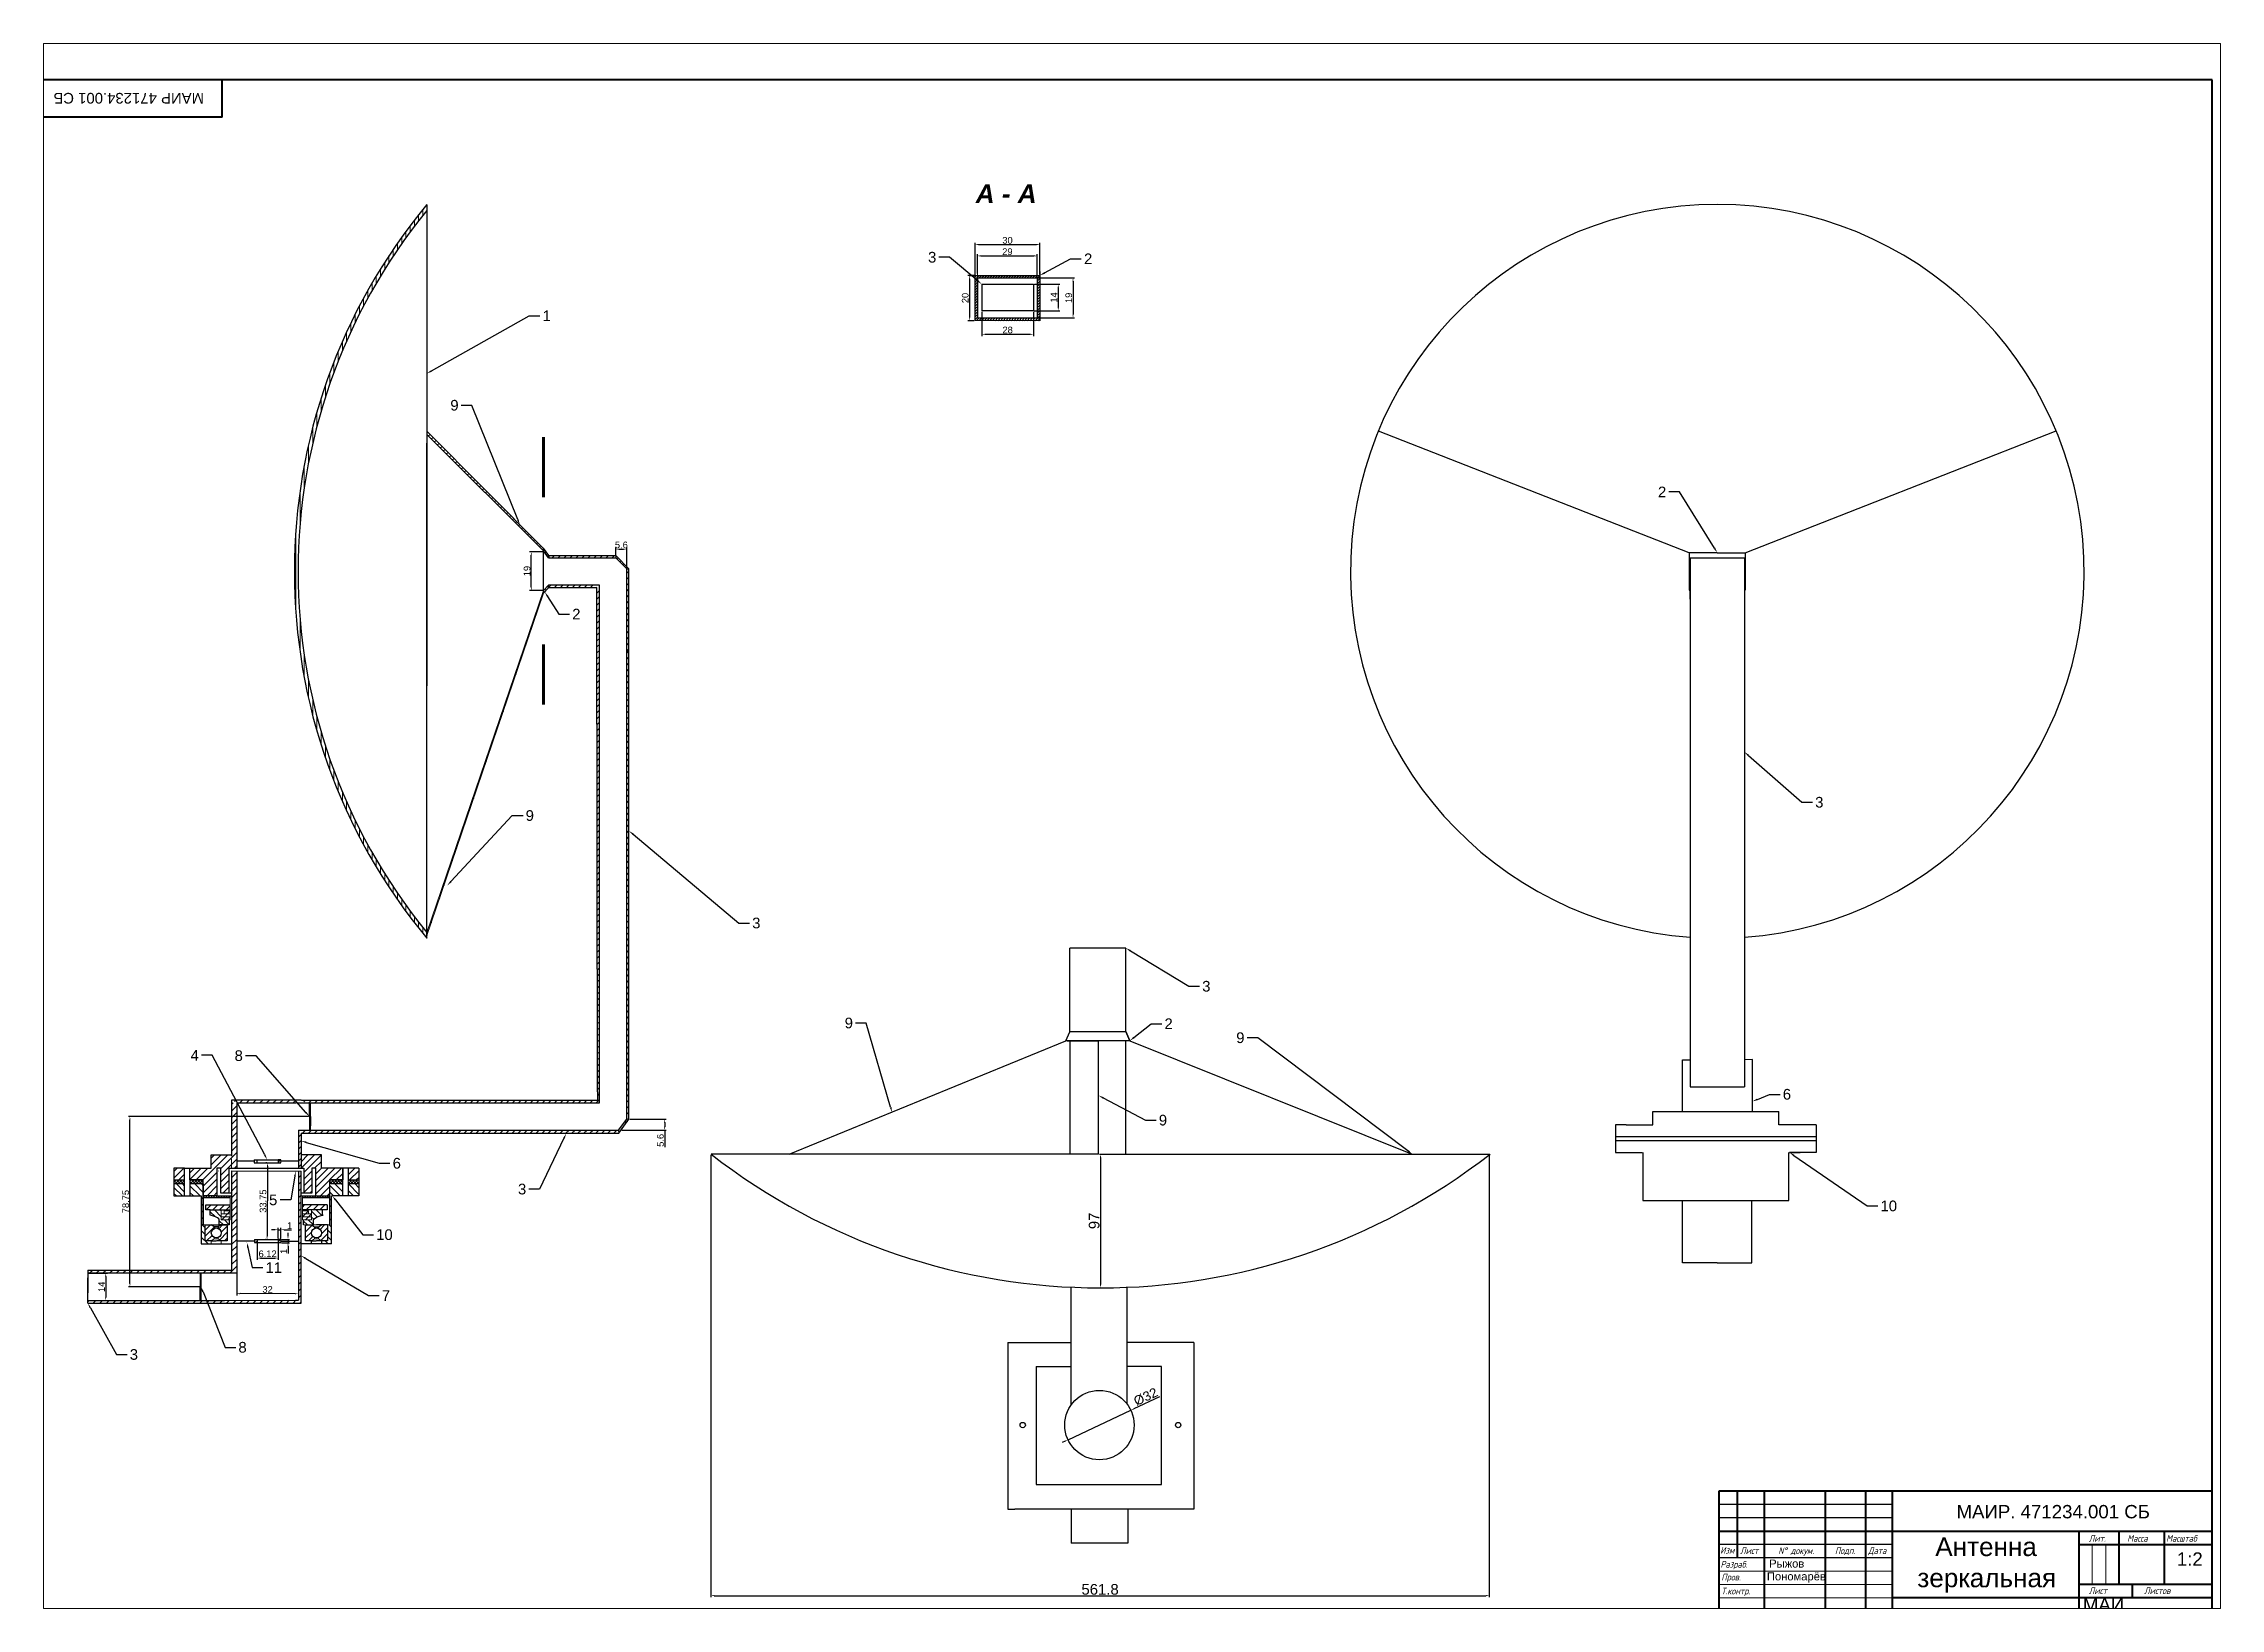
# Paper-space layout 'Лист1' of a CAD drawing. Header units: millimetres. Extents: x 20 to 246, y 13 to 175.
# The model-space entities are those that its viewports show. They can reach past a viewport. Long polylines and large blocks are cut down to what shows.
import ezdxf
from ezdxf import colors
from ezdxf.entities.mleader import LeaderData, LeaderLine
from ezdxf.math import Vec2, Vec3

# ---------------------------------------------------------------- set-up
doc = ezdxf.new("R2010")
doc.units = ezdxf.units.MM
doc.layers.add('Основная', color=7, linetype='Continuous', lineweight=40)
doc.layers.add('тонкая', color=7, linetype='Continuous', lineweight=20)
doc.layers.add('Текст', color=7, linetype='Continuous')
doc.styles.get("Standard").update_dxf_attribs({"font": 'arial.ttf'})
doc.styles.add('стиль1', font='romans.shx', dxfattribs={"width": 0.75, "oblique": 15, "height": 3.5})
doc.dimstyles.new('ISO-25', dxfattribs={"dimtxt": 2.5, "dimasz": 2.5, "dimexe": 1.25, "dimexo": 0.625, "dimtad": 1, "dimtxsty": 'Standard', "dimcen": 2.5, "dimadec": 0, "dimazin": 0, "dimtfac": 1, "dimtmove": 0, "dimatfit": 3, "dimfxl": 1, "dimarcsym": 0})
pattern_1 = [(45, (-645.037, -32.9123), (-2.245064, 2.245064), [])]
pattern_2 = [(45, (-516.6192, 21.1615), (-1.122532, 1.122532), []), (135, (-516.6192, 21.1615), (-1.122532, -1.122532), [])]
pattern_3 = [(45, (-106.197, 5.4233), (-0.95, 0.95), [])]
pattern_4 = [(45, (-645.0997, 26.8657), (-2.245064, 2.245064), [])]
pattern_5 = [(45, (-106.2596, 65.2013), (-0.95, 0.95), [])]
pattern_6 = [(45, (0, 28.362), (-2.245064, 2.245064), [])]

psp = doc.layouts.new('Лист1')

msp = doc.modelspace()

# ---------------------------------------------------------------- texts
at = {"insert": (1011.39, 1472.892), "char_height": 8, "attachment_point": 5, "rotation": 180}
msp.add_mtext_dynamic_manual_height_columns('МАИР 471234.001 СБ', width=140, gutter_width=2.966, heights=[0], dxfattribs=at)
at = {"attachment_point": 1}
for s, width, heights, insert, char_height in [('{\\fArial|b1|i1|c204|p34; А - А}', 93.79192, [14.859], (1640.944, 1408.198), 14), ('\\pi48.254;МАИР. 471234.001 СБ', 240, [0], (2333.398, 418.376), 10), ('\\pi32.336;Антенна\\P\\pi18.885;зеркальная', 140, [0], (2333.398, 394.092), 14), ('\\pi9.4188;1:2', 36, [0], (2537.398, 382.847), 10), ('Пономарёв', 46, [0], (2239.506, 367.882), 6), ('МАИ\\Pгр. 40-402С', 100, [0], (2476.371, 348.724), 10)]:
    msp.add_mtext_dynamic_manual_height_columns(s, width=width, gutter_width=2.966, heights=heights, dxfattribs=dict(at, insert=insert, char_height=char_height))
note = msp.add_mtext_dynamic_manual_height_columns('Рыжов\\P', width=46, gutter_width=2.966, heights=[7.014, 0], dxfattribs=dict(insert=(2241.192, 377.461), char_height=6, attachment_point=1))
at = {"layer": 'Текст', "style": 'стиль1', "oblique": 15, "width": 0.75}
for s, p in [('Лит.', (2480.834, 390.854)), ('Масса', (2509.583, 390.854)), ('Масштаб', (2538.768, 390.854)), ('Изм', (2204.489, 381.948)), ('Разраб.', (2204.721, 371.446)), ('Лист', (2219.44, 381.647)), ('N%%d докум. ', (2248.008, 381.647)), ('Подп.', (2290.513, 381.647)), ('Дата', (2315.415, 381.647)), ('Пров.', (2205.323, 361.782)), ('Т.контр.', (2205.323, 351.392)), ('Лист', (2480.834, 351.626)), ('Листов', (2522.283, 351.626)), ('Н.контр.', (2205.323, 331.548))]:
    msp.add_text(s, height=5, dxfattribs=at).set_placement(p)

# ---------------------------------------------------------------- blocks, each defined once
blk = doc.blocks.new('*D1')
at = {"color": 0, "lineweight": -2, "transparency": 16777216}
for p, q in [((1321.8, 1132.9), (1311.9, 1132.9)), ((1313.2, 1106.3), (1313.2, 1130.4)), ((1321.8, 1103.8), (1311.9, 1103.8))]:
    blk.add_line(p, q, dxfattribs=at)
at = {"color": 0, "lineweight": 100, "transparency": 16777216}
for points in [[(1312.8, 1130.4), (1313.6, 1130.4), (1313.2, 1132.9)], [(1312.8, 1106.3), (1313.6, 1106.3), (1313.2, 1103.8)]]:
    blk.add_solid(points, dxfattribs=at)
at = {"layer": 'Defpoints', "color": 0, "lineweight": 100, "transparency": 16777216}
for p in [(1313.2, 1132.9), (1322.4, 1132.9), (1322.4, 1103.8)]:
    blk.add_point(p, dxfattribs=at)
at = {"color": 0, "lineweight": 13, "transparency": 16777216, "insert": (1310, 1118.4), "char_height": 5, "attachment_point": 5, "rotation": 90}
blk.add_mtext('19', dxfattribs=at)
blk = doc.blocks.new('*D2')
at = {"color": 0, "lineweight": -2, "transparency": 16777216}
for p, q in [((1120.9, 624.7), (1118.4, 624.7)), ((1123.4, 618.1), (1123.4, 626)), ((1123.4, 624.7), (1125.4, 624.7)), ((1125.4, 618.1), (1125.4, 626)), ((1127.9, 624.7), (1133.5, 624.7))]:
    blk.add_line(p, q, dxfattribs=at)
at = {"color": 0, "transparency": 16777216}
for points in [[(1120.9, 625.1), (1120.9, 624.3), (1123.4, 624.7)], [(1127.9, 625.1), (1127.9, 624.3), (1125.4, 624.7)]]:
    blk.add_solid(points, dxfattribs=at)
at = {"layer": 'Defpoints', "color": 0, "transparency": 16777216}
for p in [(1125.4, 624.7), (1123.4, 617.4), (1125.4, 617.4)]:
    blk.add_point(p, dxfattribs=at)
at = {"color": 0, "lineweight": 13, "transparency": 16777216, "insert": (1132, 627.8), "char_height": 5, "attachment_point": 5}
blk.add_mtext('1', dxfattribs=at)
blk = doc.blocks.new('*D3')
at = {"color": 0, "lineweight": -2, "transparency": 16777216}
for p, q in [((1130.8, 619.9), (1130.8, 622.4)), ((1126, 617.4), (1132, 617.4)), ((1126, 615), (1132, 615)), ((1130.8, 617.4), (1130.8, 615)), ((1130.8, 612.5), (1130.8, 606.9))]:
    blk.add_line(p, q, dxfattribs=at)
at = {"color": 0, "transparency": 16777216}
for points in [[(1130.4, 619.9), (1131.2, 619.9), (1130.8, 617.4)], [(1130.4, 612.5), (1131.2, 612.5), (1130.8, 615)]]:
    blk.add_solid(points, dxfattribs=at)
at = {"layer": 'Defpoints', "color": 0, "transparency": 16777216}
for p in [(1125.4, 617.4), (1125.4, 615), (1130.8, 615)]:
    blk.add_point(p, dxfattribs=at)
at = {"color": 0, "lineweight": 13, "transparency": 16777216, "insert": (1127.6, 608.5), "char_height": 5, "attachment_point": 5, "rotation": 90}
blk.add_mtext('1', dxfattribs=at)
blk = doc.blocks.new('*D4')
at = {"color": 0, "lineweight": -2, "transparency": 16777216}
for p, q in [((1146.2, 709.6), (1011.1, 709.6)), ((1012.3, 584.4), (1012.3, 707.1)), ((1064.4, 581.9), (1011.1, 581.9))]:
    blk.add_line(p, q, dxfattribs=at)
at = {"color": 0, "lineweight": 100, "transparency": 16777216}
for points in [[(1011.9, 707.1), (1012.7, 707.1), (1012.3, 709.6)], [(1011.9, 584.4), (1012.7, 584.4), (1012.3, 581.9)]]:
    blk.add_solid(points, dxfattribs=at)
at = {"layer": 'Defpoints', "color": 0, "lineweight": 100, "transparency": 16777216}
for p in [(1012.3, 709.6), (1146.8, 709.6), (1065, 581.9)]:
    blk.add_point(p, dxfattribs=at)
at = {"color": 0, "lineweight": 13, "transparency": 16777216, "insert": (1009.1, 645.8), "char_height": 5, "attachment_point": 5, "rotation": 90}
blk.add_mtext('78.75', dxfattribs=at)
blk = doc.blocks.new('*D5')
at = {"color": 0, "lineweight": -2, "transparency": 16777216}
for p, q in [((1092.5, 668.2), (1092.4, 575.5)), ((1138.7, 668.1), (1138.6, 575.5)), ((1136.1, 576.7), (1094.9, 576.8))]:
    blk.add_line(p, q, dxfattribs=at)
at = {"color": 0, "lineweight": 100, "transparency": 16777216}
for points in [[(1094.9, 577.2), (1094.9, 576.3), (1092.4, 576.8)], [(1136.1, 577.1), (1136.1, 576.3), (1138.6, 576.7)]]:
    blk.add_solid(points, dxfattribs=at)
at = {"layer": 'Defpoints', "color": 0, "lineweight": 100, "transparency": 16777216}
for p in [(1092.5, 668.8), (1138.7, 668.7), (1092.4, 576.8)]:
    blk.add_point(p, dxfattribs=at)
at = {"color": 0, "lineweight": 30, "transparency": 16777216, "insert": (1115.5, 579.9), "char_height": 5, "attachment_point": 5, "rotation": 359.927}
blk.add_mtext('32', dxfattribs=at)
blk = doc.blocks.new('*D6')
at = {"color": 0, "lineweight": -2, "transparency": 16777216}
for p, q in [((1107.6, 614.4), (1107.6, 602.2)), ((1123.4, 614.4), (1123.4, 602.2)), ((1110.1, 603.4), (1120.9, 603.4))]:
    blk.add_line(p, q, dxfattribs=at)
at = {"color": 0, "lineweight": 100, "transparency": 16777216}
for points in [[(1110.1, 603.9), (1110.1, 603), (1107.6, 603.4)], [(1120.9, 603.9), (1120.9, 603), (1123.4, 603.4)]]:
    blk.add_solid(points, dxfattribs=at)
at = {"layer": 'Defpoints', "color": 0, "lineweight": 100, "transparency": 16777216}
for p in [(1107.6, 615), (1123.4, 615), (1123.4, 603.4)]:
    blk.add_point(p, dxfattribs=at)
at = {"color": 0, "lineweight": 13, "transparency": 16777216, "insert": (1115.5, 606.6), "char_height": 5, "attachment_point": 5}
blk.add_mtext('6.12', dxfattribs=at)
blk = doc.blocks.new('*D7')
at = {"color": 0, "lineweight": -2, "transparency": 16777216}
for p, q in [((1647.7, 1341.4), (1647.7, 1355.9)), ((1650.2, 1354.6), (1690, 1354.6)), ((1692.5, 1338.8), (1692.5, 1355.9))]:
    blk.add_line(p, q, dxfattribs=at)
at = {"color": 0, "lineweight": 100, "transparency": 16777216}
for points in [[(1650.2, 1355.1), (1650.2, 1354.2), (1647.7, 1354.6)], [(1690, 1355.1), (1690, 1354.2), (1692.5, 1354.6)]]:
    blk.add_solid(points, dxfattribs=at)
at = {"layer": 'Defpoints', "color": 0, "lineweight": 100, "transparency": 16777216}
for p in [(1692.5, 1354.6), (1647.7, 1340.8), (1692.5, 1338.2)]:
    blk.add_point(p, dxfattribs=at)
at = {"color": 0, "lineweight": 9, "transparency": 16777216, "insert": (1670.1, 1357.8), "char_height": 5, "attachment_point": 5}
blk.add_mtext('29', dxfattribs=at)
blk = doc.blocks.new('*D8')
at = {"color": 0, "lineweight": -2, "transparency": 16777216}
for p, q in [((1645.9, 1340.7), (1645.9, 1364.4)), ((1648.4, 1363.1), (1692, 1363.1)), ((1694.5, 1340.6), (1694.5, 1364.4))]:
    blk.add_line(p, q, dxfattribs=at)
at = {"color": 0, "lineweight": 100, "transparency": 16777216}
for points in [[(1648.4, 1363.6), (1648.4, 1362.7), (1645.9, 1363.1)], [(1692, 1363.6), (1692, 1362.7), (1694.5, 1363.1)]]:
    blk.add_solid(points, dxfattribs=at)
at = {"layer": 'Defpoints', "color": 0, "lineweight": 100, "transparency": 16777216}
for p in [(1694.5, 1363.1), (1645.9, 1340), (1694.5, 1340)]:
    blk.add_point(p, dxfattribs=at)
at = {"color": 0, "lineweight": 9, "transparency": 16777216, "insert": (1670.2, 1366.3), "char_height": 5, "attachment_point": 5}
blk.add_mtext('30', dxfattribs=at)
blk = doc.blocks.new('*D9')
at = {"color": 0, "lineweight": -2, "transparency": 16777216}
for p, q in [((1690.4, 1333.4), (1709.4, 1333.4)), ((1708.2, 1330.9), (1708.2, 1316)), ((1690.3, 1313.5), (1709.4, 1313.5))]:
    blk.add_line(p, q, dxfattribs=at)
at = {"color": 0, "lineweight": 100, "transparency": 16777216}
for points in [[(1707.8, 1330.9), (1708.6, 1330.9), (1708.2, 1333.4)], [(1707.8, 1316), (1708.6, 1316), (1708.2, 1313.5)]]:
    blk.add_solid(points, dxfattribs=at)
at = {"layer": 'Defpoints', "color": 0, "lineweight": 100, "transparency": 16777216}
for p in [(1689.8, 1333.4), (1689.7, 1313.5), (1708.2, 1313.5)]:
    blk.add_point(p, dxfattribs=at)
at = {"color": 0, "lineweight": 9, "transparency": 16777216, "insert": (1705, 1323.5), "char_height": 5, "attachment_point": 5, "rotation": 90}
blk.add_mtext('14', dxfattribs=at)
blk = doc.blocks.new('*D10')
at = {"color": 0, "lineweight": -2, "transparency": 16777216}
for p, q in [((1784.2, 499.5), (1764.9, 490.4)), ((1715.6, 467.2), (1762.6, 489.4)), ((1713.3, 466.2), (1711.1, 465.1))]:
    blk.add_line(p, q, dxfattribs=at)
at = {"color": 0, "lineweight": 100, "transparency": 16777216}
for points in [[(1764.7, 490.8), (1765.1, 490), (1762.6, 489.4)], [(1713.1, 466.5), (1713.5, 465.8), (1715.6, 467.2)]]:
    blk.add_solid(points, dxfattribs=at)
at = {"layer": 'Defpoints', "color": 0, "lineweight": 100, "transparency": 16777216}
for p in [(1762.6, 489.4), (1715.6, 467.2)]:
    blk.add_point(p, dxfattribs=at)
at = {"color": 0, "lineweight": 30, "transparency": 16777216, "insert": (1773.8, 499.5), "char_height": 7, "attachment_point": 5, "rotation": 25.1948}
blk.add_mtext('%%C32', dxfattribs=at)
blk = doc.blocks.new('*D11')
at = {"color": 0, "lineweight": -2, "transparency": 16777216}
for p, q in [((1447.9, 680.8), (1447.9, 349.2)), ((2031.4, 680.8), (2031.4, 349.2)), ((1450.4, 350.4), (2028.9, 350.4))]:
    blk.add_line(p, q, dxfattribs=at)
at = {"color": 0, "lineweight": 100, "transparency": 16777216}
for points in [[(1450.4, 350.9), (1450.4, 350), (1447.9, 350.4)], [(2028.9, 350.9), (2028.9, 350), (2031.4, 350.4)]]:
    blk.add_solid(points, dxfattribs=at)
at = {"layer": 'Defpoints', "color": 0, "lineweight": 100, "transparency": 16777216}
for p in [(1447.9, 681.4), (2031.4, 681.4), (2031.4, 350.4)]:
    blk.add_point(p, dxfattribs=at)
at = {"color": 0, "lineweight": 13, "transparency": 16777216, "insert": (1739.6, 355.1), "char_height": 8, "attachment_point": 5}
blk.add_mtext('561.8', dxfattribs=at)
blk = doc.blocks.new('*D12')
at = {"color": 0, "lineweight": -2, "transparency": 16777216}
for p, q in [((1645.3, 1340), (1640.4, 1340)), ((1641.6, 1337.5), (1641.6, 1308.6)), ((1645.3, 1306.1), (1640.4, 1306.1))]:
    blk.add_line(p, q, dxfattribs=at)
at = {"color": 0, "lineweight": 100, "transparency": 16777216}
for points in [[(1641.2, 1337.5), (1642, 1337.5), (1641.6, 1340)], [(1641.2, 1308.6), (1642, 1308.6), (1641.6, 1306.1)]]:
    blk.add_solid(points, dxfattribs=at)
at = {"layer": 'Defpoints', "color": 0, "lineweight": 100, "transparency": 16777216}
for p in [(1645.9, 1340), (1641.6, 1306.1), (1646, 1306.1)]:
    blk.add_point(p, dxfattribs=at)
at = {"color": 0, "transparency": 16777216, "insert": (1638.5, 1323.1), "char_height": 5, "attachment_point": 5, "rotation": 90}
blk.add_mtext('20', dxfattribs=at)
blk = doc.blocks.new('*D13')
at = {"color": 0, "lineweight": -2, "transparency": 16777216}
for p, q in [((1650.9, 1312.8), (1650.9, 1294.6)), ((1689.7, 1312.8), (1689.7, 1294.6)), ((1653.4, 1295.9), (1687.2, 1295.9))]:
    blk.add_line(p, q, dxfattribs=at)
at = {"color": 0, "lineweight": 100, "transparency": 16777216}
for points in [[(1653.4, 1296.3), (1653.4, 1295.5), (1650.9, 1295.9)], [(1687.2, 1296.3), (1687.2, 1295.5), (1689.7, 1295.9)]]:
    blk.add_solid(points, dxfattribs=at)
at = {"layer": 'Defpoints', "color": 0, "lineweight": 100, "transparency": 16777216}
for p in [(1650.9, 1313.5), (1689.7, 1313.5), (1689.7, 1295.9)]:
    blk.add_point(p, dxfattribs=at)
at = {"color": 0, "transparency": 16777216, "insert": (1670.3, 1299.1), "char_height": 5, "attachment_point": 5}
blk.add_mtext('28', dxfattribs=at)
blk = doc.blocks.new('*D14')
at = {"color": 0, "lineweight": -2, "transparency": 16777216}
for p, q in [((1693.2, 1338.2), (1720.5, 1338.2)), ((1719.3, 1335.7), (1719.3, 1310.7)), ((1693.2, 1308.2), (1720.5, 1308.2))]:
    blk.add_line(p, q, dxfattribs=at)
at = {"color": 0, "lineweight": 100, "transparency": 16777216}
for points in [[(1718.9, 1335.7), (1719.7, 1335.7), (1719.3, 1338.2)], [(1718.9, 1310.7), (1719.7, 1310.7), (1719.3, 1308.2)]]:
    blk.add_solid(points, dxfattribs=at)
at = {"layer": 'Defpoints', "color": 0, "lineweight": 100, "transparency": 16777216}
for p in [(1692.5, 1338.2), (1692.5, 1308.2), (1719.3, 1308.2)]:
    blk.add_point(p, dxfattribs=at)
at = {"color": 0, "transparency": 16777216, "insert": (1716.1, 1323.2), "char_height": 5, "attachment_point": 5, "rotation": 90}
blk.add_mtext('19', dxfattribs=at)
blk = doc.blocks.new('*D15')
at = {"color": 0, "lineweight": -2, "transparency": 16777216}
for p, q in [((1739.1, 681.4), (1741.2, 681.4)), ((1739.9, 678.9), (1739.9, 583.6)), ((1739.1, 581.1), (1741.2, 581.1))]:
    blk.add_line(p, q, dxfattribs=at)
at = {"color": 0, "lineweight": 100, "transparency": 16777216}
for points in [[(1739.5, 678.9), (1740.3, 678.9), (1739.9, 681.4)], [(1739.5, 583.6), (1740.3, 583.6), (1739.9, 581.1)]]:
    blk.add_solid(points, dxfattribs=at)
at = {"layer": 'Defpoints', "color": 0, "lineweight": 100, "transparency": 16777216}
for p in [(1738.5, 681.4), (1738.5, 581.1), (1739.9, 581.1)]:
    blk.add_point(p, dxfattribs=at)
at = {"color": 0, "lineweight": 13, "transparency": 16777216, "insert": (1735.2, 631.3), "char_height": 8, "attachment_point": 5, "rotation": 90}
blk.add_mtext('97', dxfattribs=at)
blk = doc.blocks.new('*D16')
at = {"color": 0, "lineweight": -2, "transparency": 16777216}
for p, q in [((1114.9, 674.8), (1114.2, 674.8)), ((1115.4, 672.3), (1115.1, 619.9)), ((1114.6, 617.4), (1113.9, 617.4))]:
    blk.add_line(p, q, dxfattribs=at)
at = {"color": 0, "lineweight": 100, "transparency": 16777216}
for points in [[(1115, 672.3), (1115.8, 672.3), (1115.4, 674.8)], [(1114.7, 619.9), (1115.5, 619.9), (1115.1, 617.4)]]:
    blk.add_solid(points, dxfattribs=at)
at = {"layer": 'Defpoints', "color": 0, "lineweight": 100, "transparency": 16777216}
for p in [(1115.5, 674.8), (1115.1, 617.4), (1115.2, 617.4)]:
    blk.add_point(p, dxfattribs=at)
at = {"color": 0, "lineweight": 13, "transparency": 16777216, "insert": (1112.1, 646.1), "char_height": 5, "attachment_point": 5, "rotation": 89.6874}
blk.add_mtext('33.75', dxfattribs=at)
blk = doc.blocks.new('*D17')
at = {"color": 0, "lineweight": -2, "transparency": 16777216}
for p, q in [((1387.1, 707.5), (1414.4, 707.5)), ((1413.2, 705), (1413.2, 701.9)), ((1381.1, 699.4), (1414.4, 699.4)), ((1413.2, 699.4), (1413.2, 686.6))]:
    blk.add_line(p, q, dxfattribs=at)
at = {"color": 0, "lineweight": 100, "transparency": 16777216}
for points in [[(1412.7, 705), (1413.6, 705), (1413.2, 707.5)], [(1412.7, 701.9), (1413.6, 701.9), (1413.2, 699.4)]]:
    blk.add_solid(points, dxfattribs=at)
at = {"layer": 'Defpoints', "color": 0, "lineweight": 100, "transparency": 16777216}
for p in [(1386.4, 707.5), (1380.5, 699.4), (1413.2, 699.4)]:
    blk.add_point(p, dxfattribs=at)
at = {"color": 0, "lineweight": 13, "transparency": 16777216, "insert": (1410, 691.7), "char_height": 5, "attachment_point": 5, "rotation": 90}
blk.add_mtext('5.6', dxfattribs=at)
blk = doc.blocks.new('*D18')
at = {"color": 0, "lineweight": -2, "transparency": 16777216}
for p, q in [((1376.6, 1130.7), (1376.6, 1136.1)), ((1379.1, 1134.8), (1382.2, 1134.8)), ((1384.7, 1120.8), (1384.7, 1136.1))]:
    blk.add_line(p, q, dxfattribs=at)
at = {"color": 0, "lineweight": 100, "transparency": 16777216}
for points in [[(1379.1, 1135.2), (1379.1, 1134.4), (1376.6, 1134.8)], [(1382.2, 1135.2), (1382.2, 1134.4), (1384.7, 1134.8)]]:
    blk.add_solid(points, dxfattribs=at)
at = {"layer": 'Defpoints', "color": 0, "lineweight": 100, "transparency": 16777216}
for p in [(1376.6, 1130), (1384.7, 1134.8), (1384.7, 1120.2)]:
    blk.add_point(p, dxfattribs=at)
at = {"color": 0, "lineweight": 13, "transparency": 16777216, "insert": (1380.7, 1138), "char_height": 5, "attachment_point": 5}
blk.add_mtext('5.6', dxfattribs=at)
blk = doc.blocks.new('*D19')
at = {"color": 0, "lineweight": -2, "transparency": 16777216}
for p, q in [((981.3, 592.1), (995.4, 592.1)), ((994.2, 589.6), (994.2, 574.2)), ((981.3, 571.7), (995.4, 571.7))]:
    blk.add_line(p, q, dxfattribs=at)
at = {"color": 0, "lineweight": 100, "transparency": 16777216}
for points in [[(993.7, 589.6), (994.6, 589.6), (994.2, 592.1)], [(993.7, 574.2), (994.6, 574.2), (994.2, 571.7)]]:
    blk.add_solid(points, dxfattribs=at)
at = {"layer": 'Defpoints', "color": 0, "lineweight": 100, "transparency": 16777216}
for p in [(980.7, 592.1), (980.7, 571.7), (994.2, 571.7)]:
    blk.add_point(p, dxfattribs=at)
at = {"color": 0, "lineweight": 13, "transparency": 16777216, "insert": (991, 581.9), "char_height": 5, "attachment_point": 5, "rotation": 90}
blk.add_mtext('14', dxfattribs=at)

# ---------------------------------------------------------------- dimensions: what is measured, and where the dimension line sits
at = {"lineweight": 9}
dim = msp.add_linear_dim(base=(1694.48, 1363.145), p1=(1645.905, 1340.043), p2=(1694.48, 1340.011), text='30', dimstyle='ISO-25', override={"dimtxt": 5}, dxfattribs=at)
dim.commit()
dim.dimension.update_dxf_attribs({"geometry": '*D8', "text_midpoint": (1670.192, 1366.324)})
dim = msp.add_linear_dim(base=(1692.549, 1354.645), p1=(1647.72, 1340.754), p2=(1692.549, 1338.165), text='29', dimstyle='ISO-25', override={"dimtxt": 5}, dxfattribs=at)
dim.commit()
dim.dimension.update_dxf_attribs({"geometry": '*D7', "text_midpoint": (1670.135, 1354.645), "dimtype": 160})
for base, p1, p2, text, picture, middle in [((1641.63, 1306.116), (1645.905, 1340.043), (1645.951, 1306.116), '20', '*D12', (1638.452, 1323.079)), ((1719.297, 1308.169), (1692.549, 1338.165), (1692.549, 1308.169), '19', '*D14', (1716.119, 1323.167))]:
    dim = msp.add_linear_dim(base=base, p1=p1, p2=p2, angle=90, text=text, dimstyle='ISO-25', override={"dimtxt": 5})
    dim.commit()
    dim.dimension.update_dxf_attribs({"geometry": picture, "text_midpoint": middle})
dim = msp.add_linear_dim(base=(1708.181, 1313.452), p1=(1689.755, 1333.449), p2=(1689.695, 1313.452), angle=90, text='14', dimstyle='ISO-25', override={"dimtxt": 5}, dxfattribs=at)
dim.commit()
dim.dimension.update_dxf_attribs({"geometry": '*D9', "text_midpoint": (1705.046, 1323.45)})
dim = msp.add_linear_dim(base=(1689.695, 1295.892), p1=(1650.858, 1313.452), p2=(1689.695, 1313.452), text='28', dimstyle='ISO-25', override={"dimtxt": 5})
dim.commit()
dim.dimension.update_dxf_attribs({"geometry": '*D13', "text_midpoint": (1670.276, 1295.892), "dimtype": 160})
at = {"lineweight": 13}
for base, p1, p2, text, picture, middle in [((1313.196, 1132.905), (1322.41, 1103.831), (1322.389, 1132.905), '19', '*D1', (1310.018, 1118.368)), ((1012.314, 709.629), (1064.993, 581.893), (1146.822, 709.629), '78.75', '*D4', (1009.137, 645.761)), ((1413.163, 699.401), (1386.431, 707.505), (1380.517, 699.401), '5.6', '*D17', (1409.985, 691.727))]:
    dim = msp.add_linear_dim(base=base, p1=p1, p2=p2, angle=90, text=text, dimstyle='ISO-25', override={"dimtxt": 5}, dxfattribs=at)
    dim.commit()
    dim.dimension.update_dxf_attribs({"geometry": picture, "text_midpoint": middle})
dim = msp.add_linear_dim(base=(1384.733, 1134.822), p1=(1376.584, 1130.04), p2=(1384.733, 1120.179), text='5.6', dimstyle='ISO-25', override={"dimtxt": 5}, dxfattribs=at)
dim.commit()
dim.dimension.update_dxf_attribs({"geometry": '*D18', "text_midpoint": (1380.658, 1134.822), "dimtype": 160})
for p1, p2, distance, text, override, picture, middle in [((1115.523, 674.807), (1115.209, 617.429), -0.098, '33.75', {"dimtxt": 5}, '*D16', (1112.088, 646.136)), ((1738.486, 681.375), (1738.486, 581.139), 1.44, '97', {"dimtxt": 8}, '*D15', (1735.216, 631.257)), ((980.682, 592.093), (980.682, 571.658), 13.482, '14', {"dimtxt": 5}, '*D19', (991.029, 581.876))]:
    dim = msp.add_aligned_dim(p1=p1, p2=p2, distance=distance, text=text, dimstyle='ISO-25', override=override, dxfattribs=at)
    dim.commit()
    dim.dimension.update_dxf_attribs({"geometry": picture, "text_midpoint": middle})
for base, p1, p2, text, override, picture, middle in [((2031.356, 350.437), (1447.929, 681.375), (2031.356, 681.375), '561.8', {"dimtxt": 8}, '*D11', (1739.642, 355.147)), ((1125.406, 624.71), (1123.406, 617.429), (1125.406, 617.429), '1', {"dimtxt": 5}, '*D2', (1131.952, 627.845)), ((1123.406, 603.438), (1107.606, 615.029), (1123.406, 615.029), '6.12', {"dimtxt": 5}, '*D6', (1115.506, 606.616))]:
    dim = msp.add_linear_dim(base=base, p1=p1, p2=p2, text=text, dimstyle='ISO-25', override=override, dxfattribs=at)
    dim.commit()
    dim.dimension.update_dxf_attribs({"geometry": picture, "text_midpoint": middle})
at = {"lineweight": 30}
dim = msp.add_linear_dim(base=(1092.432, 576.768), p1=(1138.682, 668.719), p2=(1092.549, 668.778), angle=179.92696, text='32', dimstyle='ISO-25', override={"dimtxt": 5}, dxfattribs=at)
dim.commit()
dim.dimension.update_dxf_attribs({"geometry": '*D5', "text_midpoint": (1115.511, 576.738), "dimtype": 161})
at = {"lineweight": 13}
dim = msp.add_linear_dim(base=(1130.772, 615.029), p1=(1125.406, 617.429), p2=(1125.406, 615.029), angle=90, text='1', dimstyle='ISO-25', override={"dimtxt": 5}, dxfattribs=at)
dim.commit()
dim.dimension.update_dxf_attribs({"geometry": '*D3', "text_midpoint": (1130.772, 608.483), "dimtype": 160})
at = {"lineweight": 30}
dim = msp.add_diameter_dim_2p(p1=(1715.584, 467.225), p2=(1762.637, 489.361), text='%%C32', dimstyle='ISO-25', override={"dimtxt": 7}, dxfattribs=at)
dim.commit()
dim.dimension.update_dxf_attribs({"geometry": '*D10', "text_midpoint": (1773.806, 499.472)})

# ---------------------------------------------------------------- hatches: boundary and pattern name
at = {"lineweight": 9, "transparency": 33554684}
h = msp.add_hatch(dxfattribs=at)
h.set_pattern_fill('ANSI31', color=256, angle=45)
h.paths.add_polyline_path([(1234.885, 1388.676), (1234.885, 1393.158, 0.36119959), (1234.885, 843.158), (1234.885, 847.554, -0.35663342)])
at = {"lineweight": 9}
h = msp.add_hatch(dxfattribs=at)
h.set_pattern_fill('JIS_WOOD', color=256, scale=2)
h.set_pattern_definition([(45, (-1356.2337, 138.8901), (-1, 1), [])])
h.paths.add_polyline_path([(1694.48, 1340.011), (1645.905, 1340.043), (1645.951, 1306.113), (1694.48, 1306.072)])
h.paths.add_polyline_path([(1647.72, 1338.165), (1692.549, 1338.165), (1692.549, 1308.169), (1647.72, 1308.169)], flags=16)
at = {"lineweight": 9, "transparency": 33554684}
h = msp.add_hatch(dxfattribs=at)
h.set_pattern_fill('ANSI31', color=256)
h.set_pattern_definition(pattern_6)
h.paths.add_polyline_path([(1322.406, 1135.339), (1322.406, 1133.453), (1234.885, 1221.054), (1234.885, 1223.355), (1238.894, 1219.323)])
h = msp.add_hatch(dxfattribs=at)
h.set_pattern_fill('ANSI31', color=256)
h.set_pattern_definition(pattern_6)
h.paths.add_polyline_path([(1322.406, 1135.453), (1322.406, 1133.453), (1326.061, 1128.318), (1326.428, 1128.318), (1326.428, 1130.04)])
h = msp.add_hatch(dxfattribs=at)
h.set_pattern_fill('ANSI31', color=256)
h.set_pattern_definition(pattern_6)
h.paths.add_polyline_path([(1326.428, 1130.04), (1326.428, 1128.318), (1376.584, 1128.318), (1376.584, 1130.04)])
h = msp.add_hatch(dxfattribs=at)
h.set_pattern_fill('ANSI31', color=256)
h.set_pattern_definition(pattern_6)
h.paths.add_polyline_path([(1376.584, 1130.04), (1376.584, 1128.318), (1384.733, 1120.179), (1386.431, 1120.179)])
h = msp.add_hatch(dxfattribs=at)
h.set_pattern_fill('ANSI31', color=256)
h.set_pattern_definition(pattern_6)
h.paths.add_polyline_path([(1386.431, 1120.179), (1384.733, 1120.179), (1384.733, 1108.213), (1386.431, 1108.213)])
h = msp.add_hatch(dxfattribs=at)
h.set_pattern_fill('ANSI31', color=256, angle=45)
h.set_pattern_definition([(90, (0, 28.362), (-3.175, 7e-16), [])])
h.paths.add_polyline_path([(1322.411, 1101.832), (1322.41, 1103.831), (1234.885, 847.592), (1234.885, 844.801)])
at = {"lineweight": 9}
h = msp.add_hatch(dxfattribs=at)
h.set_pattern_fill('JIS_WOOD', color=256, scale=4, angle=270)
h.set_pattern_definition([(315, (-108.1145, 28.362), (2, 2), [])])
h.paths.add_polyline_path([(1322.41, 1103.831), (1322.41, 1101.831), (1326.061, 1105.783), (1326.061, 1107.783)])
at = {"lineweight": 9, "transparency": 33554684}
h = msp.add_hatch(dxfattribs=at)
h.set_pattern_fill('ANSI31', color=256)
h.paths.add_polyline_path([(1362.311, 1107.783), (1326.061, 1107.783), (1326.061, 1105.783), (1362.311, 1105.783)])
h = msp.add_hatch(dxfattribs=at)
h.set_pattern_fill('ANSI31', color=256)
h.paths.add_polyline_path([(1364.311, 1105.783), (1362.311, 1105.783), (1362.311, 1095.445), (1362.451, 968.173), (1364.311, 968.173)])
h = msp.add_hatch(dxfattribs=at)
h.set_pattern_fill('ANSI31', color=256)
h.set_pattern_definition(pattern_6)
h.paths.add_polyline_path([(1386.431, 1108.213), (1384.733, 1108.213), (1384.733, 1058.245), (1386.431, 1058.245)])
h = msp.add_hatch(dxfattribs=at)
h.set_pattern_fill('ANSI31', color=256)
h.paths.add_polyline_path([(1386.431, 1060.313), (1384.733, 1060.313), (1384.733, 968.422), (1386.431, 968.422)])
h = msp.add_hatch(dxfattribs=at)
h.set_pattern_fill('ANSI31', color=256)
h.paths.add_polyline_path([(1364.311, 968.03), (1362.462, 968.03), (1362.624, 811.157), (1364.311, 811.157)])
h = msp.add_hatch(dxfattribs=at)
h.set_pattern_fill('ANSI31', color=256)
h.paths.add_polyline_path([(1386.431, 968.422), (1384.733, 968.422), (1384.733, 870.02), (1386.431, 870.02)])
h = msp.add_hatch(dxfattribs=at)
h.set_pattern_fill('ANSI31', color=256)
h.paths.add_polyline_path([(1386.431, 870.02), (1384.733, 870.02), (1384.733, 799.892), (1386.431, 799.892)])
h = msp.add_hatch(dxfattribs=at)
h.set_pattern_fill('ANSI31', color=256)
h.paths.add_polyline_path([(1364.311, 811.157), (1362.624, 811.157), (1362.714, 729.972), (1364.311, 729.972)])
h = msp.add_hatch(dxfattribs=at)
h.set_pattern_fill('ANSI31', color=256)
h.paths.add_polyline_path([(1386.431, 798.434), (1384.733, 798.434), (1384.733, 707.505), (1386.431, 707.505)])
at = {"lineweight": 9}
h = msp.add_hatch(dxfattribs=at)
h.set_pattern_fill('JIS_WOOD', color=256, scale=5)
h.paths.add_polyline_path([(1092.548, 668.153), (1076.682, 668.782), (1088.549, 668.77), (1088.549, 594.426), (980.682, 594.426), (980.682, 592.093), (1092.461, 592.093)])
h.paths.add_polyline_path([(1092.549, 708.582), (1092.549, 719.832), (1088.549, 721.801), (1140.682, 721.801), (1140.682, 719.832), (1137.007, 719.832), (1137.007, 721.832), (1140.682, 721.832), (1140.682, 719.758), (1088.549, 719.758), (1088.549, 719.832), (1088.549, 708.582), (1088.549, 680.782), (1088.549, 670.782), (1092.549, 670.782)])
h.paths.add_polyline_path([(1082.682, 569.658), (1080.682, 571.658), (980.682, 571.658), (980.682, 569.658), (1083.557, 569.658), (1085.557, 569.658), (1080.682, 569.658), (1140.682, 569.658), (1140.682, 668.717), (1138.682, 668.719), (1138.682, 571.78), (1136.682, 571.78), (1082.682, 571.763)])
at = {"lineweight": 9, "transparency": 33554684}
h = msp.add_hatch(dxfattribs=at)
h.set_pattern_fill('ANSI31', color=256)
h.paths.add_polyline_path([(1266.832, 721.833), (1255.797, 721.833), (1255.797, 721.832), (1152.182, 721.832), (1142.628, 721.832), (1142.628, 719.832), (1152.182, 719.832), (1266.832, 719.832)])
h = msp.add_hatch(dxfattribs=at)
h.set_pattern_fill('ANSI31', color=256)
h.paths.add_polyline_path([(1364.311, 729.972), (1362.714, 729.972), (1362.716, 728.002), (1362.716, 721.833), (1266.832, 721.833), (1266.832, 719.832), (1364.311, 719.832)])
at = {"transparency": 33554684}
h = msp.add_hatch(dxfattribs=at)
h.set_pattern_fill('ANGLE', color=256, angle=21.078341)
h.set_pattern_definition([(21.07834, (0, 0), (-2.512114, 6.51763), [5.08, -1.905]), (111.07834, (0, 0), (-6.51763, -2.512114), [5.08, -1.905])])
h.paths.add_polyline_path([(1386.431, 707.505), (1384.733, 707.505), (1378.465, 699.401), (1378.76, 697.109)])
at = {"lineweight": 9, "transparency": 33554684}
h = msp.add_hatch(dxfattribs=at)
h.set_pattern_fill('ANSI31', color=256)
h.paths.add_polyline_path([(1378.465, 699.401), (1138.682, 699.401), (1138.682, 691.288), (1140.682, 691.288), (1140.682, 697.109), (1378.465, 697.109)])
h.paths.add_polyline_path([(1140.682, 691.288), (1138.682, 691.288), (1138.682, 670.782), (1140.682, 670.782)])
at = {"lineweight": 9}
h = msp.add_hatch(dxfattribs=at)
h.set_pattern_fill('JIS_WOOD', color=256, scale=5)
h.set_pattern_definition([(45, (11.8667, 0), (-2.5, 2.5), [])])
h.paths.add_polyline_path([(1045.299, 670.782), (1045.299, 661.982), (1053.299, 661.982), (1053.299, 670.782)])
h = msp.add_hatch(dxfattribs=at)
h.set_pattern_fill('JIS_WOOD', color=256, scale=5)
h.paths.add_polyline_path([(1077.549, 670.782), (1080.549, 671.282), (1080.549, 652.682), (1086.549, 652.182), (1086.549, 670.782), (1088.549, 670.782), (1088.549, 677.832), (1088.549, 680.782), (1073.299, 680.782), (1073.299, 670.782), (1057.299, 670.782), (1057.299, 661.982), (1067.299, 661.982), (1067.299, 650.182), (1077.549, 650.182)])
h.paths.add_polyline_path([(1171.932, 670.782), (1155.932, 670.782), (1155.911, 680.782), (1140.682, 680.782), (1140.682, 670.782), (1142.682, 670.782), (1142.682, 652.182), (1148.682, 652.182), (1148.682, 670.782), (1151.682, 670.782), (1151.682, 650.182), (1161.932, 650.182), (1161.932, 661.982), (1171.932, 661.982)])
at = {"lineweight": 30}
h = msp.add_hatch(dxfattribs=at)
h.set_pattern_fill('ANSI31', color=256)
h.set_pattern_definition(pattern_4)
h.paths.add_polyline_path([(1105.543, 677.207), (1105.543, 674.807), (1107.543, 674.807), (1107.543, 677.207)])
h = msp.add_hatch(dxfattribs=at)
h.set_pattern_fill('ANSI31', color=256)
h.set_pattern_definition(pattern_4)
h.paths.add_polyline_path([(1105.543, 677.207), (1105.543, 674.807), (1107.543, 674.807), (1107.543, 677.207)])
h = msp.add_hatch(dxfattribs=at)
h.set_pattern_fill('ANSI31', color=256)
h.set_pattern_definition(pattern_4)
h.paths.add_polyline_path([(1105.543, 677.207), (1105.543, 674.807), (1107.543, 674.807), (1107.543, 677.207)])
at = {"lineweight": 30, "transparency": 33554684}
h = msp.add_hatch(dxfattribs=at)
h.set_pattern_fill('ANSI31', color=256)
h.set_pattern_definition([(45, (0, 2.4687), (-2.245064, 2.245064), [])])
h.paths.add_polyline_path([(1107.543, 677.207), (1105.543, 677.207), (1105.543, 674.807), (1107.543, 674.807)])
h.paths.add_polyline_path([(1107.606, 617.429), (1105.606, 617.429), (1105.606, 615.029), (1107.606, 615.029)])
at = {"lineweight": 30}
h = msp.add_hatch(dxfattribs=at)
h.set_pattern_fill('JIS_WOOD', color=256, scale=1.9)
h.set_pattern_definition(pattern_5)
h.paths.add_polyline_path([(1125.343, 677.207), (1123.343, 677.207), (1123.343, 674.807), (1125.343, 674.807)])
h = msp.add_hatch(dxfattribs=at)
h.set_pattern_fill('JIS_WOOD', color=256, scale=1.9)
h.set_pattern_definition(pattern_5)
h.paths.add_polyline_path([(1125.343, 677.207), (1123.343, 677.207), (1123.343, 674.807), (1125.343, 674.807)])
at = {"lineweight": 9}
h = msp.add_hatch(dxfattribs=at)
h.set_pattern_fill('JIS_WOOD', color=256, scale=1.9)
h.set_pattern_definition(pattern_5)
h.paths.add_polyline_path([(1125.343, 677.207), (1123.343, 677.207), (1123.343, 674.807), (1125.343, 674.807)])
h = msp.add_hatch(dxfattribs=at)
h.set_pattern_fill('JIS_WOOD', color=256, scale=5)
h.paths.add_polyline_path([(1175.932, 661.982), (1183.932, 661.982), (1183.932, 670.782), (1175.932, 670.782)])
h = msp.add_hatch(dxfattribs=at)
h.set_pattern_fill('ANSI37', color=256, scale=0.5)
h.set_pattern_definition(pattern_2)
h.paths.add_polyline_path([(1053.299, 661.982), (1045.299, 661.982), (1045.299, 658.982), (1053.299, 658.982)])
at = {"lineweight": 9, "transparency": 33554684}
h = msp.add_hatch(dxfattribs=at)
h.set_pattern_fill('ANSI31', color=256, angle=90)
h.paths.add_polyline_path([(1045.299, 650.182), (1053.299, 650.182), (1053.299, 658.982), (1045.299, 658.982)])
at = {"lineweight": 9}
h = msp.add_hatch(dxfattribs=at)
h.set_pattern_fill('JIS_WOOD', color=256, scale=5, angle=270)
h.paths.add_polyline_path([(1067.299, 658.982), (1055.432, 658.982), (1057.299, 658.982), (1057.299, 650.182), (1053.432, 650.182), (1065.799, 650.182), (1065.799, 614.182), (1073.299, 614.182), (1073.299, 616.282), (1068.799, 616.282), (1068.799, 628.282), (1067.299, 628.282)])
h.paths.add_polyline_path([(1163.432, 650.182), (1163.932, 650.182), (1171.932, 650.182), (1171.932, 658.982), (1161.932, 658.982), (1161.932, 650.182), (1161.932, 628.282), (1160.432, 628.282), (1160.432, 616.282), (1155.932, 616.282), (1155.932, 614.182), (1163.432, 614.182)])
h = msp.add_hatch(dxfattribs=at)
h.set_pattern_fill('ANSI37', color=256, scale=0.5)
h.set_pattern_definition(pattern_2)
h.paths.add_polyline_path([(1057.299, 661.982), (1067.299, 661.982), (1067.299, 658.982), (1057.299, 658.982)])
h = msp.add_hatch(dxfattribs=at)
h.set_pattern_fill('ANSI37', color=256, scale=0.5)
h.set_pattern_definition([(45, (-541.986, 21.1615), (-1.122532, 1.122532), []), (135, (-541.986, 21.1615), (-1.122532, -1.122532), [])])
h.paths.add_polyline_path([(1171.932, 661.982), (1161.932, 661.982), (1161.932, 658.982), (1171.932, 658.982)])
h.paths.add_polyline_path([(1183.932, 661.982), (1175.932, 661.982), (1175.932, 658.982), (1183.932, 658.982)])
h = msp.add_hatch(dxfattribs=at)
h.set_pattern_fill('JIS_WOOD', color=256, scale=5, angle=270)
h.paths.add_polyline_path([(1175.932, 650.182), (1183.932, 650.182), (1183.932, 658.982), (1175.932, 658.982)])
h = msp.add_hatch(dxfattribs=at)
h.set_pattern_fill('JIS_WOOD', color=256, scale=5)
h.paths.add_polyline_path([(1087.549, 643.284), (1069.174, 643.284), (1069.174, 639.534), (1060.682, 639.534), (1065.932, 639.534), (1070.432, 639.534), (1087.549, 639.534)])
h.paths.add_polyline_path([(1160.057, 643.284), (1141.682, 643.284), (1141.682, 639.534), (1156.682, 639.534), (1160.057, 639.534)])
h = msp.add_hatch(dxfattribs=at)
h.set_pattern_fill('JIS_WOOD', color=256, scale=1.9)
h.set_pattern_definition([(45, (-108.1145, 0), (-0.95, 0.95), [])])
h.paths.add_polyline_path([(1087.549, 650.182), (1065.682, 650.182), (1067.299, 650.182), (1067.299, 648.682), (1087.549, 648.682)])
h.paths.add_polyline_path([(1161.932, 650.182), (1141.682, 650.182), (1141.682, 648.682), (1161.932, 648.682)])
at = {"lineweight": 9, "transparency": 33554684}
h = msp.add_hatch(dxfattribs=at)
h.set_pattern_fill('ANSI31', color=256, angle=90)
edge = h.paths.add_edge_path()
edge.add_line((1080.799, 639.534), (1077.799, 639.534))
edge.add_line((1077.799, 639.534), (1072.549, 639.534))
edge.add_line((1072.549, 639.534), (1072.549, 635.784))
edge.add_spline(control_points=[(1072.549, 635.784), (1069.975, 635.784), (1079.299, 634.606), (1079.299, 632.032)], knot_values=[0, 0, 0, 0, 10.29692391, 10.29692391, 10.29692391, 10.29692391], degree=3, periodic=0)
edge.add_line((1079.299, 632.032), (1079.299, 628.282))
edge.add_line((1079.299, 628.282), (1085.299, 628.282))
edge.add_line((1085.299, 628.282), (1086.799, 628.282))
edge.add_line((1086.799, 628.282), (1086.799, 632.109))
edge.add_line((1086.799, 632.109), (1082.299, 632.109))
edge.add_line((1082.299, 632.109), (1080.799, 632.109))
edge.add_line((1080.799, 632.109), (1080.799, 639.534))
h = msp.add_hatch(dxfattribs=at)
h.set_pattern_fill('ANSI31', color=256)
h.paths.add_polyline_path([(1087.549, 638.859), (1083.049, 638.859), (1083.049, 636.609), (1087.549, 636.609)])
h.paths.add_polyline_path([(1087.549, 636.609), (1083.049, 636.609), (1080.799, 636.609), (1080.799, 634.359), (1087.549, 634.359)])
h.paths.add_polyline_path([(1087.549, 634.359), (1080.799, 634.359), (1080.799, 632.109), (1082.299, 632.109), (1087.549, 632.109)])
h = msp.add_hatch(dxfattribs=at)
h.set_pattern_fill('ANSI31', color=256)
h.paths.add_polyline_path([(1146.182, 638.784), (1141.682, 638.784), (1141.682, 636.534), (1146.182, 636.534)])
h.paths.add_polyline_path([(1148.432, 636.534), (1146.182, 636.534), (1141.682, 636.534), (1141.682, 634.284), (1148.432, 634.284)])
h.paths.add_polyline_path([(1148.432, 634.284), (1141.682, 634.284), (1141.682, 632.034), (1148.432, 632.109)])
h = msp.add_hatch(dxfattribs=at)
h.set_pattern_fill('ANSI31', color=256, angle=90)
edge = h.paths.add_edge_path()
edge.add_line((1156.682, 639.534), (1148.432, 639.534))
edge.add_line((1148.432, 639.534), (1148.432, 632.109))
edge.add_line((1148.432, 632.109), (1142.432, 632.042))
edge.add_line((1142.432, 632.042), (1142.432, 628.282))
edge.add_line((1142.432, 628.282), (1143.932, 628.282))
edge.add_line((1143.932, 628.282), (1149.932, 628.282))
edge.add_line((1149.932, 628.282), (1149.932, 632.207))
edge.add_spline(control_points=[(1149.932, 632.032), (1149.932, 634.606), (1159.256, 635.784), (1156.682, 635.784)], knot_values=[0, 0, 0, 0, 10.29670836, 10.29670836, 10.29670836, 10.29670836], degree=3, periodic=0)
edge.add_line((1156.682, 635.784), (1156.682, 639.534))
h = msp.add_hatch(dxfattribs=at)
h.set_pattern_fill('ANSI31', color=256)
h.paths.add_polyline_path([(1075.549, 625.719), (1075.549, 626.782), (1073.299, 628.282), (1068.799, 628.282), (1068.799, 616.282), (1073.299, 616.282), (1075.549, 617.782), (1075.549, 618.845, -0.29821663), (1073.299, 622.282, -0.29821663)])
h.paths.add_polyline_path([(1085.299, 628.282), (1080.799, 628.282), (1078.549, 626.782), (1078.549, 625.719, -0.29821663), (1080.799, 622.282, -0.29821663), (1078.549, 618.845), (1078.549, 617.782), (1080.799, 616.282), (1085.299, 616.282)])
h.paths.add_polyline_path([(1150.682, 625.719), (1150.682, 626.782), (1148.432, 628.282), (1143.932, 628.282), (1143.932, 616.282), (1148.432, 616.282), (1150.682, 617.782), (1150.682, 618.845, -0.29821663), (1148.432, 622.282, -0.29821663)])
h.paths.add_polyline_path([(1160.432, 628.282), (1155.932, 628.282), (1153.682, 626.782), (1153.682, 625.719, -0.29821663), (1155.932, 622.282, -0.29821663), (1153.682, 618.845), (1153.682, 617.782), (1155.932, 616.282), (1160.432, 616.282)])
at = {"lineweight": 9}
h = msp.add_hatch(dxfattribs=at)
h.set_pattern_fill('ANSI31', color=256)
h.set_pattern_definition(pattern_1)
h.paths.add_polyline_path([(1105.606, 617.429), (1105.606, 615.029), (1107.606, 615.029), (1107.606, 617.429)])
h = msp.add_hatch(dxfattribs=at)
h.set_pattern_fill('ANSI31', color=256)
h.set_pattern_definition(pattern_1)
h.paths.add_polyline_path([(1105.606, 617.429), (1105.606, 615.029), (1107.606, 615.029), (1107.606, 617.429)])
h = msp.add_hatch(dxfattribs=at)
h.set_pattern_fill('ANSI31', color=256)
h.set_pattern_definition(pattern_1)
h.paths.add_polyline_path([(1105.606, 617.429), (1105.606, 615.029), (1107.606, 615.029), (1107.606, 617.429)])
h = msp.add_hatch(dxfattribs=at)
h.set_pattern_fill('JIS_WOOD', color=256, scale=1.9)
h.set_pattern_definition(pattern_3)
h.paths.add_polyline_path([(1125.406, 617.429), (1123.406, 617.429), (1123.406, 615.029), (1125.406, 615.029)])
h = msp.add_hatch(dxfattribs=at)
h.set_pattern_fill('JIS_WOOD', color=256, scale=1.9)
h.set_pattern_definition(pattern_3)
h.paths.add_polyline_path([(1125.406, 617.429), (1123.406, 617.429), (1123.406, 615.029), (1125.406, 615.029)])
h = msp.add_hatch(dxfattribs=at)
h.set_pattern_fill('JIS_WOOD', color=256, scale=1.9)
h.set_pattern_definition(pattern_3)
h.paths.add_polyline_path([(1125.406, 617.429), (1123.406, 617.429), (1123.406, 615.029), (1125.406, 615.029)])

# ---------------------------------------------------------------- linework, layer by layer
for p, q in [((2579.514, 1513.815), (2579.514, 1513.815)), ((1326.428, 1130.04), (1326.428, 1128.33)), ((1376.584, 1130.04), (1376.584, 1128.318)), ((1384.733, 1120.179), (1386.431, 1120.179)), ((1384.733, 1120.179), (1386.431, 1120.179)), ((1384.731, 753.487), (1384.731, 753.487)), ((1147.557, 699.429), (1147.557, 709.629)), ((1147.557, 709.629), (1147.557, 702.48)), ((1136.474, 571.78), (1138.687, 571.78)), ((2333.398, 418.724), (2203.398, 418.724)), ((2333.398, 408.724), (2203.398, 408.724)), ((2333.398, 388.724), (2203.398, 388.724)), ((2333.398, 378.724), (2203.398, 378.724))]:
    msp.add_line(p, q)
at = {"lineweight": 5}
for p, q in [((1234.885, 1393.18), (1234.885, 843.091)), ((1234.885, 1392.776), (1234.885, 1266.474))]:
    msp.add_line(p, q, dxfattribs=at)
at = {"lineweight": 30}
for p, q in [((1234.885, 1392.776), (1234.885, 1032.276)), ((1641.361, 1340.046), (1694.48, 1340.011)), ((1645.951, 1306.116), (1645.904, 1340.754)), ((1647.72, 1338.542), (1647.72, 1308.169)), ((1694.48, 1342.872), (1694.48, 1306.072)), ((1647.72, 1338.165), (1692.549, 1338.165)), ((1650.918, 1333.449), (1650.858, 1313.452)), ((1650.918, 1333.449), (1689.755, 1333.449)), ((1689.755, 1333.449), (1689.695, 1313.452)), ((1692.549, 1338.165), (1692.549, 1308.169)), ((1694.48, 1306.072), (1645.951, 1306.113)), ((1647.72, 1308.169), (1692.549, 1308.169)), ((1689.695, 1313.452), (1650.858, 1313.452)), ((1234.885, 843.636), (1234.885, 1214.181)), ((2181.302, 1132.16), (1948.218, 1223.355)), ((2223.302, 1132.16), (2456.309, 1223.541)), ((1322.41, 1103.831), (1322.389, 1132.905)), ((1322.406, 1133.453), (1322.406, 1135.453)), ((1326.428, 1130.04), (1322.406, 1135.453)), ((1326.061, 1128.318), (1322.406, 1133.453)), ((1326.061, 1128.318), (1376.584, 1128.318)), ((1326.428, 1130.04), (1376.584, 1130.04)), ((1376.584, 1130.04), (1386.431, 1120.179)), ((1376.584, 1128.318), (1384.733, 1120.179)), ((2202.302, 1132.16), (2181.302, 1132.16)), ((2181.302, 1132.16), (2181.302, 1118.16)), ((2182.002, 1128.24), (2182.002, 740.007)), ((2182.002, 1128.24), (2222.606, 1128.24)), ((2202.302, 1132.16), (2223.302, 1132.16)), ((2222.606, 1128.24), (2222.606, 1118.099)), ((2223.302, 1132.16), (2223.302, 1118.16)), ((1384.733, 707.505), (1384.733, 1120.179)), ((1386.431, 707.505), (1386.431, 1120.179)), ((2181.302, 1118.16), (2181.302, 1104.16)), ((2182.002, 1111.262), (2182.002, 1121.342)), ((2182.002, 1097.262), (2182.002, 1118.16)), ((2222.602, 1118.158), (2222.602, 1111.158)), ((2222.602, 1118.055), (2222.602, 752.146)), ((2223.302, 1118.16), (2223.302, 1104.16)), ((1322.41, 1103.831), (1326.061, 1107.783)), ((1322.41, 1101.831), (1326.061, 1105.783)), ((1322.41, 1103.831), (1322.41, 1101.831)), ((1364.311, 1107.783), (1326.061, 1107.783)), ((1362.311, 1105.783), (1326.061, 1105.783)), ((1362.311, 1095.445), (1362.311, 1105.783)), ((1362.716, 728.002), (1362.311, 1095.445)), ((1364.311, 719.832), (1364.311, 1107.783)), ((2181.302, 1104.16), (2182.002, 1104.16)), ((2223.302, 1104.16), (2222.602, 1104.16)), ((1716.955, 773.143), (1716.955, 835.843)), ((1758.913, 835.843), (1716.955, 835.843)), ((1758.889, 773.143), (1758.913, 835.843)), ((1713.865, 766.393), (1716.955, 773.143)), ((1758.913, 773.143), (1716.955, 773.143)), ((1761.899, 766.232), (1758.88, 773.164)), ((1758.88, 773.164), (1761.867, 766.305)), ((1506.395, 681.375), (1713.865, 766.393)), ((1761.457, 766.358), (1714.103, 766.393)), ((1714.938, 766.393), (1738.486, 766.375)), ((1716.798, 766.39), (1716.798, 681.375)), ((1738.486, 681.375), (1738.486, 766.375)), ((1738.486, 766.375), (1738.486, 766.375)), ((1758.764, 766.362), (1758.764, 681.375)), ((1761.934, 766.358), (1973.62, 681.445)), ((2176.302, 713.263), (2176.302, 752.146)), ((2176.302, 752.146), (2182.002, 752.146)), ((2182.002, 752.146), (2182.002, 731.846)), ((2228.664, 752.214), (2222.602, 752.146)), ((2222.602, 752.146), (2222.602, 731.846)), ((2228.664, 713.263), (2228.664, 752.263)), ((1140.682, 721.801), (1088.549, 721.801)), ((1088.549, 721.801), (1088.549, 679.832)), ((1092.549, 719.832), (1136.682, 719.758)), ((1092.549, 719.832), (1092.549, 670.782)), ((1138.682, 719.832), (1152.182, 719.832)), ((1140.91, 721.832), (1362.723, 721.833)), ((1146.822, 709.629), (1146.822, 719.832)), ((1147.557, 709.629), (1147.557, 719.832)), ((1152.182, 719.832), (1364.311, 719.832)), ((1362.716, 728.002), (1362.716, 721.833)), ((1738.486, 681.375), (1738.486, 725.317)), ((2182.002, 731.846), (2222.602, 731.846)), ((1146.822, 709.629), (1146.822, 699.429)), ((1378.465, 699.401), (1384.733, 707.505)), ((1378.76, 697.109), (1386.431, 707.505)), ((2133.875, 703.263), (2125.875, 703.263)), ((2125.875, 703.263), (2125.875, 694.463)), ((2125.875, 703.263), (2125.875, 694.463)), ((2125.875, 703.263), (2125.875, 694.463)), ((2133.875, 703.263), (2153.875, 703.263)), ((2153.875, 703.263), (2153.875, 713.263)), ((2153.875, 713.263), (2248.354, 713.263)), ((2233.125, 713.263), (2233.125, 713.263)), ((2248.375, 703.263), (2248.354, 713.263)), ((2276.375, 703.263), (2248.375, 703.263)), ((2276.375, 703.263), (2276.375, 682.663)), ((1138.682, 699.401), (1378.465, 699.401)), ((1138.682, 699.401), (1138.682, 670.782)), ((1140.682, 697.109), (1378.76, 697.109)), ((1140.682, 697.109), (1140.682, 670.782)), ((1378.465, 699.401), (1378.76, 697.109)), ((2125.875, 694.463), (2125.875, 691.463)), ((2125.875, 694.463), (2125.875, 691.463)), ((2125.875, 694.463), (2276.375, 694.463)), ((2125.875, 691.463), (2125.875, 682.663)), ((2125.875, 691.463), (2125.875, 691.463)), ((2125.875, 691.463), (2276.375, 691.463)), ((1053.299, 670.782), (1045.299, 670.782)), ((1045.299, 670.782), (1045.299, 661.982)), ((1053.299, 661.982), (1053.299, 670.782)), ((1053.299, 670.782), (1073.299, 670.782)), ((1057.299, 661.982), (1057.299, 670.782)), ((1073.299, 670.782), (1073.299, 680.782)), ((1073.299, 680.782), (1088.549, 680.782)), ((1080.549, 670.782), (1077.549, 670.782)), ((1077.549, 670.782), (1077.549, 650.182)), ((1080.549, 652.182), (1080.549, 670.782)), ((1086.549, 670.782), (1142.682, 670.782)), ((1086.549, 670.782), (1086.549, 652.182)), ((1105.793, 676.007), (1092.549, 676.007)), ((1105.543, 677.207), (1105.543, 674.807)), ((1105.543, 677.207), (1107.543, 677.207)), ((1105.543, 677.207), (1105.543, 674.807)), ((1105.543, 677.207), (1107.543, 677.207)), ((1105.543, 677.207), (1105.543, 674.807)), ((1105.543, 677.207), (1107.543, 677.207)), ((1105.543, 674.807), (1107.543, 674.807)), ((1105.543, 674.807), (1107.543, 674.807)), ((1105.543, 674.807), (1107.543, 674.807)), ((1105.793, 677.207), (1105.793, 677.207)), ((1105.793, 677.207), (1105.793, 677.207)), ((1105.793, 677.207), (1105.793, 677.207)), ((1107.543, 677.207), (1107.543, 674.807)), ((1107.543, 677.207), (1107.543, 674.807)), ((1107.543, 677.207), (1107.543, 674.807)), ((1107.621, 677.207), (1123.641, 677.207)), ((1107.621, 677.207), (1123.641, 677.207)), ((1107.621, 677.207), (1123.641, 677.207)), ((1107.621, 674.807), (1123.281, 674.807)), ((1107.621, 674.807), (1123.281, 674.807)), ((1107.621, 674.807), (1123.281, 674.807)), ((1125.343, 677.207), (1123.343, 677.207)), ((1123.343, 677.207), (1123.343, 674.807)), ((1125.343, 677.207), (1123.343, 677.207)), ((1123.343, 677.207), (1123.343, 674.807)), ((1125.343, 677.207), (1123.343, 677.207)), ((1123.343, 677.207), (1123.343, 674.807)), ((1123.343, 674.807), (1125.343, 674.807)), ((1123.343, 674.807), (1125.343, 674.807)), ((1123.343, 674.807), (1125.343, 674.807)), ((1138.682, 676.007), (1125.343, 676.007)), ((1155.911, 680.782), (1140.682, 680.782)), ((1142.682, 670.782), (1142.682, 652.182)), ((1151.682, 670.782), (1148.682, 670.782)), ((1148.682, 670.782), (1148.682, 652.182)), ((1151.682, 650.182), (1151.682, 670.782)), ((1155.932, 670.782), (1155.911, 680.782)), ((1183.932, 670.782), (1155.932, 670.782)), ((1171.932, 650.182), (1171.932, 670.782)), ((1171.932, 670.782), (1171.932, 661.982)), ((1175.932, 670.782), (1175.932, 661.982)), ((1183.932, 670.782), (1183.932, 650.182)), ((1738.486, 681.375), (1447.929, 681.375)), ((1739.111, 681.375), (1739.111, 681.375)), ((1739.111, 681.375), (2031.737, 681.375)), ((2125.875, 682.663), (2133.875, 682.663)), ((2133.875, 682.663), (2137.875, 682.663)), ((2137.875, 682.663), (2145.875, 682.663)), ((2146.375, 682.663), (2146.375, 646.663)), ((2255.875, 646.663), (2255.875, 682.663)), ((2276.375, 682.663), (2256.375, 682.663)), ((2256.375, 682.663), (2264.375, 682.663)), ((1045.299, 661.982), (1045.299, 658.982)), ((1045.299, 661.982), (1053.299, 661.982)), ((1053.299, 658.982), (1045.299, 658.982)), ((1045.299, 658.982), (1045.299, 650.182)), ((1053.299, 650.182), (1053.299, 658.982)), ((1067.299, 661.982), (1057.299, 661.982)), ((1057.299, 658.982), (1057.299, 650.182)), ((1067.299, 658.982), (1057.299, 658.982)), ((1067.299, 650.182), (1067.299, 661.982)), ((1067.299, 659.032), (1067.299, 628.282)), ((1067.299, 628.282), (1067.299, 656.782)), ((1088.549, 668.782), (1088.549, 594.426)), ((1088.549, 668.77), (1136.682, 668.721)), ((1138.682, 668.719), (1138.682, 571.78)), ((1140.682, 569.658), (1140.682, 668.717)), ((1171.932, 661.982), (1161.932, 661.982)), ((1171.932, 658.982), (1161.932, 658.982)), ((1161.932, 656.782), (1161.932, 628.282)), ((1175.932, 661.982), (1183.932, 661.982)), ((1183.932, 658.982), (1175.932, 658.982)), ((1175.932, 658.982), (1175.932, 650.182)), ((1045.299, 650.182), (1065.299, 650.182)), ((1045.299, 650.182), (1053.299, 650.182)), ((1065.799, 650.182), (1065.799, 614.182)), ((1077.549, 650.182), (1067.299, 650.182)), ((1087.549, 648.682), (1067.299, 648.682)), ((1069.174, 639.534), (1069.174, 643.284)), ((1069.174, 643.284), (1087.549, 643.284)), ((1072.549, 639.534), (1069.174, 639.534)), ((1072.549, 635.784), (1072.549, 639.534)), ((1072.549, 639.534), (1077.799, 639.534)), ((1077.549, 650.182), (1088.549, 650.182)), ((1077.799, 639.534), (1082.299, 639.534)), ((1086.549, 652.182), (1080.549, 652.182)), ((1080.799, 639.534), (1087.549, 639.534)), ((1088.549, 652.182), (1087.549, 652.182)), ((1142.682, 652.182), (1140.682, 652.182)), ((1141.682, 650.182), (1161.932, 650.182)), ((1161.932, 648.682), (1141.682, 648.682)), ((1160.057, 643.284), (1141.682, 643.284)), ((1156.682, 639.534), (1141.682, 639.534)), ((1148.682, 652.182), (1142.682, 652.182)), ((1156.682, 635.784), (1156.682, 639.534)), ((1160.057, 639.534), (1156.682, 639.534)), ((1160.057, 643.284), (1160.057, 639.534)), ((1163.432, 614.182), (1163.432, 650.182)), ((1183.932, 650.182), (1163.932, 650.182)), ((1175.932, 650.182), (1171.932, 650.182)), ((2146.375, 646.663), (2255.875, 646.663)), ((2176.224, 599.995), (2176.224, 646.663)), ((2228.224, 599.995), (2228.224, 646.663)), ((1068.799, 628.282), (1085.299, 628.282)), ((1068.799, 628.282), (1077.049, 628.282)), ((1068.799, 616.282), (1068.799, 628.282)), ((1075.549, 626.782), (1073.299, 628.282)), ((1078.549, 626.782), (1075.549, 626.782)), ((1075.549, 626.782), (1075.549, 625.719)), ((1080.799, 628.282), (1078.549, 626.782)), ((1078.549, 626.782), (1078.549, 625.719)), ((1079.299, 628.282), (1079.299, 632.032)), ((1085.299, 628.282), (1079.299, 628.282)), ((1085.299, 628.282), (1085.299, 616.282)), ((1086.799, 632.032), (1086.799, 628.282)), ((1142.432, 628.282), (1142.432, 632.032)), ((1143.932, 628.282), (1149.932, 628.282)), ((1143.932, 616.282), (1143.932, 628.282)), ((1148.432, 628.282), (1150.682, 626.782)), ((1149.932, 628.282), (1149.932, 632.032)), ((1150.682, 626.782), (1153.682, 626.782)), ((1160.432, 628.282), (1152.182, 628.282)), ((1153.682, 626.782), (1155.932, 628.282)), ((1153.682, 626.782), (1153.682, 625.719)), ((1160.432, 628.282), (1160.432, 616.282)), ((1065.799, 614.182), (1073.299, 614.182)), ((1073.299, 616.282), (1068.799, 616.282)), ((1073.299, 616.282), (1077.049, 616.282)), ((1073.299, 614.182), (1080.799, 614.182)), ((1080.799, 616.282), (1077.335, 616.282)), ((1085.299, 616.282), (1080.799, 616.282)), ((1080.799, 614.182), (1088.299, 614.182)), ((1105.606, 616.229), (1092.549, 616.229)), ((1105.606, 617.429), (1107.606, 617.429)), ((1105.606, 617.429), (1107.606, 617.429)), ((1105.606, 617.429), (1105.606, 615.029)), ((1105.606, 617.429), (1107.606, 617.429)), ((1105.606, 615.029), (1107.606, 615.029)), ((1105.856, 617.429), (1105.856, 617.429)), ((1105.856, 617.429), (1105.856, 617.429)), ((1105.856, 617.429), (1105.856, 617.429)), ((1107.606, 617.429), (1107.606, 615.029)), ((1107.683, 617.429), (1123.704, 617.429)), ((1107.683, 615.029), (1123.344, 615.029)), ((1125.406, 617.429), (1123.406, 617.429)), ((1123.406, 617.429), (1123.406, 615.029)), ((1123.406, 615.029), (1125.406, 615.029)), ((1125.406, 616.229), (1138.619, 616.229)), ((1163.432, 614.182), (1140.932, 614.182)), ((1148.432, 616.282), (1143.932, 616.282)), ((1148.432, 616.282), (1151.896, 616.282)), ((1148.432, 614.182), (1148.432, 616.282)), ((1155.932, 616.282), (1152.182, 616.282)), ((1160.432, 616.282), (1155.932, 616.282)), ((1155.932, 616.282), (1155.932, 614.182)), ((980.682, 594.426), (980.682, 577.332)), ((980.682, 594.426), (1088.549, 594.426)), ((1092.549, 592.093), (980.682, 592.093)), ((980.682, 569.722), (980.682, 588.582)), ((1064.993, 592.093), (1064.993, 581.893)), ((1065.507, 592.093), (1065.507, 571.7)), ((2202.224, 599.995), (2176.224, 599.995)), ((2202.224, 599.995), (2228.224, 599.995)), ((980.682, 571.658), (1083.137, 571.658)), ((1064.993, 571.707), (1064.993, 581.893)), ((1082.682, 571.709), (1136.682, 571.78)), ((1717.617, 581.661), (1717.617, 493.121)), ((1759.602, 581.544), (1759.602, 494.604)), ((980.682, 569.658), (1140.682, 569.658)), ((1670.544, 540.05), (1670.544, 415.176)), ((1670.544, 540.05), (1717.617, 540.05)), ((1809.913, 540.05), (1759.602, 540.05)), ((1809.913, 540.05), (1809.913, 415.176)), ((1691.729, 522.282), (1691.729, 433.835)), ((1691.729, 522.282), (1717.617, 522.282)), ((1785.654, 522.282), (1759.602, 522.282)), ((1785.654, 433.835), (1785.654, 522.282)), ((1691.729, 433.835), (1785.654, 433.835)), ((1670.544, 415.176), (1675.693, 415.176)), ((1809.913, 415.176), (1675.693, 415.176)), ((1717.828, 415.176), (1717.829, 389.691)), ((1760.323, 415.176), (1760.323, 389.691)), ((1760.345, 389.691), (1717.841, 389.691))]:
    msp.add_line(p, q, dxfattribs=at)
at = {"lineweight": 9}
for p, q in [((1647.72, 1341.54), (1647.72, 1334.79)), ((1648.112, 1334.122), (1648.112, 1334.122)), ((1648.046, 1311.623), (1648.046, 1311.623)), ((1234.885, 1214.181), (1234.885, 1216.181)), ((1234.885, 1093.681), (1234.885, 1093.681)), ((1322.41, 1101.831), (1323.293, 1102.77)), ((1326.061, 1107.783), (1326.061, 1105.783)), ((1136.682, 719.832), (1136.682, 719.832)), ((1138.682, 719.832), (1136.682, 719.832)), ((1136.682, 719.832), (1140.682, 719.832)), ((1140.682, 721.832), (1140.682, 721.832)), ((1152.182, 721.832), (1255.797, 721.832)), ((1152.182, 719.832), (1152.182, 719.832)), ((1146.822, 708.582), (1146.822, 708.582)), ((1045.299, 652.182), (1045.299, 670.782)), ((1053.299, 658.982), (1053.299, 670.782)), ((1053.299, 670.782), (1053.299, 650.182)), ((1057.299, 650.182), (1057.299, 670.782)), ((1057.299, 670.782), (1057.299, 661.982)), ((1057.299, 670.782), (1057.299, 670.782)), ((1073.299, 680.782), (1073.299, 680.782)), ((1080.549, 670.782), (1077.549, 670.782)), ((1077.549, 670.782), (1077.549, 652.182)), ((1080.549, 652.182), (1080.549, 670.782)), ((1088.549, 670.782), (1088.549, 677.832)), ((1125.343, 674.807), (1125.343, 677.207)), ((1125.343, 677.207), (1125.343, 676.007)), ((1125.343, 674.807), (1125.343, 677.207)), ((1125.343, 677.207), (1125.343, 676.007)), ((1125.343, 674.807), (1125.343, 677.207)), ((1125.343, 677.207), (1125.343, 676.007)), ((1138.682, 670.782), (1140.682, 670.782)), ((1183.932, 670.782), (1171.932, 670.782)), ((1053.299, 661.982), (1045.299, 661.982)), ((1045.299, 661.982), (1045.299, 658.982)), ((1045.299, 650.182), (1045.299, 658.982)), ((1045.299, 658.982), (1045.299, 658.982)), ((1045.299, 658.982), (1053.299, 658.982)), ((1053.299, 658.982), (1053.299, 661.982)), ((1053.299, 661.982), (1053.299, 658.982)), ((1053.299, 658.982), (1053.299, 658.982)), ((1053.299, 658.982), (1053.299, 650.182)), ((1057.299, 661.982), (1067.299, 661.982)), ((1057.299, 661.982), (1057.299, 658.982)), ((1057.299, 661.982), (1057.299, 658.982)), ((1057.299, 658.982), (1067.299, 658.982)), ((1067.299, 661.982), (1067.299, 658.982)), ((1088.549, 661.232), (1088.549, 668.782)), ((1092.549, 668.778), (1092.549, 592.093)), ((1136.682, 668.721), (1140.682, 668.717)), ((1140.682, 668.717), (1140.682, 661.168)), ((1140.682, 661.168), (1140.682, 661.168)), ((1142.682, 661.232), (1142.682, 661.232)), ((1161.932, 661.982), (1161.932, 650.182)), ((1175.932, 658.982), (1175.932, 661.982)), ((1045.299, 652.182), (1045.299, 650.182)), ((1053.299, 650.182), (1057.299, 650.182)), ((1057.299, 650.182), (1065.299, 650.182)), ((1065.799, 650.182), (1065.299, 650.182)), ((1065.799, 650.182), (1065.799, 614.182)), ((1067.299, 650.182), (1067.299, 648.682)), ((1077.549, 652.182), (1077.549, 650.182)), ((1088.549, 652.182), (1080.549, 652.182)), ((1080.799, 632.109), (1080.799, 639.534)), ((1087.549, 636.609), (1080.799, 636.609)), ((1080.799, 636.609), (1083.049, 636.609)), ((1083.049, 636.609), (1083.049, 638.859)), ((1083.049, 638.859), (1087.549, 638.859)), ((1086.549, 652.182), (1086.549, 652.182)), ((1086.549, 652.182), (1088.549, 652.182)), ((1087.549, 650.182), (1087.549, 632.034)), ((1087.549, 650.182), (1087.549, 648.682)), ((1141.682, 650.182), (1140.682, 650.182)), ((1141.682, 632.034), (1141.682, 650.182)), ((1146.182, 638.784), (1141.682, 638.784)), ((1141.682, 636.534), (1147.682, 636.534)), ((1146.182, 636.534), (1146.182, 638.784)), ((1148.432, 636.534), (1146.182, 636.534)), ((1148.432, 639.534), (1148.432, 632.109)), ((1163.432, 650.182), (1163.932, 650.182)), ((1163.932, 650.182), (1171.932, 650.182)), ((1067.299, 628.282), (1068.799, 628.282)), ((1068.799, 628.282), (1067.299, 628.282)), ((1068.799, 628.282), (1068.799, 616.282)), ((1068.799, 628.282), (1073.299, 628.282)), ((1073.299, 628.282), (1073.299, 628.282)), ((1077.049, 628.282), (1077.049, 628.282)), ((1077.049, 626.782), (1078.549, 626.782)), ((1079.299, 631.985), (1079.299, 631.985)), ((1080.799, 632.109), (1080.799, 634.359)), ((1080.799, 634.359), (1087.549, 634.359)), ((1082.299, 632.109), (1080.799, 632.109)), ((1085.299, 628.282), (1080.799, 628.282)), ((1082.299, 632.109), (1087.549, 632.109)), ((1085.299, 616.282), (1085.299, 628.282)), ((1086.799, 628.282), (1085.299, 628.282)), ((1087.549, 632.034), (1086.799, 632.032)), ((1141.682, 634.284), (1148.432, 634.284)), ((1148.432, 632.109), (1141.682, 632.034)), ((1143.932, 628.282), (1142.432, 628.282)), ((1160.432, 628.282), (1143.932, 628.282)), ((1150.682, 626.782), (1150.682, 625.719)), ((1161.932, 628.282), (1160.432, 628.282)), ((1068.799, 616.282), (1085.299, 616.282)), ((1068.799, 616.282), (1073.299, 616.282)), ((1075.549, 617.782), (1073.299, 616.282)), ((1073.299, 616.282), (1073.299, 614.182)), ((1073.299, 614.182), (1073.299, 616.282)), ((1075.549, 617.782), (1075.549, 618.845)), ((1077.049, 617.782), (1075.549, 617.782)), ((1077.049, 617.782), (1078.549, 617.782)), ((1078.549, 617.782), (1078.549, 618.845)), ((1078.549, 617.782), (1080.799, 616.282)), ((1080.799, 614.182), (1080.799, 616.282)), ((1080.799, 616.282), (1080.799, 614.182)), ((1080.799, 616.282), (1080.799, 614.182)), ((1105.606, 617.429), (1105.606, 615.029)), ((1105.606, 617.429), (1105.606, 615.029)), ((1105.606, 615.029), (1107.606, 615.029)), ((1105.606, 615.029), (1107.606, 615.029)), ((1107.606, 617.429), (1107.606, 615.029)), ((1107.606, 617.429), (1107.606, 615.029)), ((1107.683, 617.429), (1123.704, 617.429)), ((1107.683, 617.429), (1123.704, 617.429)), ((1107.683, 615.029), (1123.344, 615.029)), ((1107.683, 615.029), (1123.344, 615.029)), ((1125.406, 617.429), (1123.406, 617.429)), ((1123.406, 617.429), (1123.406, 615.029)), ((1125.406, 617.429), (1123.406, 617.429)), ((1123.406, 617.429), (1123.406, 615.029)), ((1123.406, 615.029), (1125.406, 615.029)), ((1123.406, 615.029), (1125.406, 615.029)), ((1125.406, 615.029), (1125.406, 617.429)), ((1125.406, 617.429), (1125.406, 616.229)), ((1125.406, 615.029), (1125.406, 617.429)), ((1125.406, 617.429), (1125.406, 616.229)), ((1125.406, 615.029), (1125.406, 617.429)), ((1125.406, 617.429), (1125.406, 616.229)), ((1150.682, 617.782), (1148.432, 616.282)), ((1150.682, 617.782), (1150.682, 618.845)), ((1152.182, 617.782), (1150.682, 617.782)), ((1152.182, 617.782), (1153.682, 617.782)), ((1153.682, 617.782), (1153.682, 618.845)), ((1153.682, 617.782), (1155.932, 616.282)), ((980.682, 588.582), (980.682, 588.582)), ((1064.993, 588.582), (1064.993, 588.582)), ((1088.549, 601.832), (1088.549, 601.832)), ((1092.549, 599.832), (1092.549, 599.832)), ((980.682, 577.332), (980.682, 575.332)), ((1138.682, 577.332), (1138.682, 577.332))]:
    msp.add_line(p, q, dxfattribs=at)
at = {"lineweight": 13}
for p, q in [((1322.326, 1135.44), (1234.885, 1223.355)), ((1234.885, 1220.653), (1322.406, 1133.453)), ((1234.488, 843.636), (1322.41, 1101.831)), ((1234.875, 847.565), (1322.41, 1103.831)), ((1384.733, 707.505), (1386.431, 707.505))]:
    msp.add_line(p, q, dxfattribs=at)
at = {"lineweight": 100}
for p, q in [((1322.4, 1218.848), (1322.4, 1173.848)), ((1322.4, 1063.406), (1322.4, 1018.406))]:
    msp.add_line(p, q, dxfattribs=at)
at = {"color": 1, "lineweight": 30}
msp.add_line((2182.002, 1118.158), (2182.002, 1111.158), dxfattribs=at)
at = {"lineweight": 30}
for centre, radius in [((1077.049, 622.282), 3.75), ((1152.182, 622.282), 3.75), ((1739.111, 478.293), 26), ((1681.576, 478.293), 2), ((1798.146, 478.293), 2)]:
    msp.add_circle(centre, radius, dxfattribs=at)
for centre, radius, start, end in [((1565.896, 1118.158), 430.341, 140.280602, 219.719398), ((1565.966, 1118.115), 427.572, 140.744134, 219.255866), ((2202.302, 1118.158), 275, 274.233321, 625.766679), ((1739.926, 1056.554), 475.417, 232.106822, 307.893178)]:
    msp.add_arc(centre, radius, start, end, dxfattribs=at)
for points in [[(1079.299, 632.032), (1079.299, 634.606), (1069.975, 635.784), (1072.549, 635.784)], [(1149.932, 632.032), (1149.932, 634.606), (1159.256, 635.784), (1156.682, 635.784)]]:
    msp.add_open_spline(points, degree=3, dxfattribs=at)
at = {"layer": 'Основная'}
for p, q in [((941.398, 398.724), (941.398, 1486.724)), ((2573.398, 1486.724), (941.398, 1486.724)), ((1081.398, 1458.724), (1081.398, 1486.724)), ((2573.398, 318.724), (2573.398, 1486.724)), ((1081.398, 1458.724), (941.398, 1458.724)), ((2203.398, 428.724), (2203.398, 318.724)), ((2573.398, 428.724), (2203.398, 428.724)), ((2217.398, 378.724), (2217.398, 428.724)), ((2237.398, 428.724), (2237.398, 318.724)), ((2283.398, 318.724), (2283.398, 428.724)), ((2313.398, 428.724), (2313.398, 318.724)), ((2333.398, 428.724), (2333.398, 318.724)), ((941.398, 318.724), (941.398, 398.724)), ((2203.398, 398.724), (2573.398, 398.724)), ((2473.398, 398.724), (2473.398, 318.724)), ((2503.398, 398.724), (2503.398, 358.724)), ((2537.398, 398.724), (2537.398, 358.724)), ((2473.398, 388.724), (2573.398, 388.724)), ((2573.398, 348.724), (2333.398, 348.724)), ((2573.398, 358.724), (2473.398, 358.724)), ((2513.398, 358.724), (2513.398, 348.724))]:
    msp.add_line(p, q, dxfattribs=at)
at = {"layer": 'тонкая'}
for p, q in [((2483.374, 388.306), (2483.374, 358.724)), ((2493.53, 388.306), (2493.53, 358.724)), ((2203.398, 368.724), (2333.398, 368.724)), ((2333.398, 358.724), (2203.398, 358.724)), ((2333.398, 348.724), (2203.398, 348.724))]:
    msp.add_line(p, q, dxfattribs=at)
msp.add_lwpolyline([(2203.398, 338.724), (2333.398, 338.724)], dxfattribs=at)

msp.set_redraw_order([(e.dxf.handle, doc.entitydb.next_handle()) for e in msp.query("TEXT MTEXT ATTDEF DIMENSION ARC_DIMENSION")])  # texts and dimensions are drawn at this point

# ---------------------------------------------------------------- leaders
at = {"lineweight": 13}
ml = msp.add_multileader_mtext('Standard', dxfattribs=at)
ml.set_content('3', color=256)
ml.set_leader_properties()
ml.build(insert=Vec2(0, 0))
ctx = ml.context
ctx.base_point, ctx.char_height, ctx.plane_origin = Vec3(1609.572, 1353.607), 8, Vec3(1648.112, 1334.122)
ctx.text_align_type = 2
notes = []
notes.append((ctx, [(0, (1, 1, 0), (1626.811, 1353.607), (-1, 0), 8, [(0, [(1650.918, 1333.449)], 0, [])])]))
ctx.mtext.insert, ctx.mtext.alignment, ctx.mtext.flow_direction = Vec3(1616.811, 1357.678), 3, 5
ml = msp.add_multileader_mtext('Standard', dxfattribs=at)
ml.set_content('2', color=256)
ml.set_leader_properties()
ml.build(insert=Vec2(0, 0))
ctx = ml.context
ctx.base_point, ctx.char_height, ctx.plane_origin = Vec3(1725.522, 1352.455), 8, Vec3(1699.812, 1342.872)
notes.append((ctx, [(0, (1, 1, 0), (1717.522, 1352.455), (1, 0), 8, [(0, [(1694.48, 1340.011)], 0, [])])]))
ctx.mtext.insert, ctx.mtext.flow_direction = Vec3(1727.522, 1356.455), 5
ml = msp.add_multileader_mtext('Standard', dxfattribs=at)
ml.set_content('1', color=256)
ml.set_leader_properties()
ml.build(insert=Vec2(0, 0))
ctx = ml.context
ctx.base_point, ctx.char_height, ctx.plane_origin = Vec3(1319.629, 1309.733), 8, Vec3(1234.885, 1266.474)
notes.append((ctx, [(0, (1, 1, 0), (1311.629, 1309.733), (1, 0), 8, [(0, [(1234.885, 1266.474)], 0, [])])]))
ctx.mtext.insert, ctx.mtext.flow_direction = Vec3(1321.629, 1313.733), 5
ml = msp.add_multileader_mtext('Standard', dxfattribs=at)
ml.set_content('9', color=256)
ml.set_leader_properties()
ml.build(insert=Vec2(0, 0))
ctx = ml.context
ctx.base_point, ctx.char_height, ctx.plane_origin = Vec3(1251.429, 1242.632), 8, Vec3(1255.512, 1218.932)
ctx.text_align_type = 2
notes.append((ctx, [(1, (1, 1, 0), (1268.69, 1242.632), (-1, 0), 8, [(0, [(1304.532, 1153.33)], 0, [])])]))
ctx.mtext.insert, ctx.mtext.alignment, ctx.mtext.flow_direction = Vec3(1258.69, 1246.7), 3, 5
ml = msp.add_multileader_mtext('Standard', dxfattribs=at)
ml.set_content('2', color=256)
ml.set_leader_properties()
ml.build(insert=Vec2(0, 0))
ctx = ml.context
ctx.base_point, ctx.char_height, ctx.plane_origin = Vec3(2156.725, 1177.705), 8, Vec3(2201.018, 1149.464)
ctx.text_align_type = 2
notes.append((ctx, [(0, (1, 1, 0), (2174.024, 1177.705), (-1, 0), 8, [(0, [(2202.302, 1132.16)], 0, [])])]))
ctx.mtext.insert, ctx.mtext.alignment, ctx.mtext.flow_direction = Vec3(2164.024, 1181.705), 3, 5
ml = msp.add_multileader_mtext('Standard', dxfattribs=at)
ml.set_content('2', color=256)
ml.set_leader_properties()
ml.build(insert=Vec2(0, 0))
ctx = ml.context
ctx.base_point, ctx.char_height, ctx.plane_origin = Vec3(1341.843, 1086.122), 8, Vec3(1323.293, 1102.77)
notes.append((ctx, [(0, (1, 1, 0), (1333.843, 1086.122), (1, 0), 8, [(0, [(1323.293, 1102.77)], 0, [])])]))
ctx.mtext.insert, ctx.mtext.flow_direction = Vec3(1343.843, 1090.122), 5
ml = msp.add_multileader_mtext('Standard', dxfattribs=at)
ml.set_content('3', color=256)
ml.set_leader_properties()
ml.build(insert=Vec2(0, 0))
ctx = ml.context
ctx.base_point, ctx.char_height, ctx.plane_origin = Vec3(2273.687, 945.063), 8, Vec3(2226.854, 982.866)
notes.append((ctx, [(0, (1, 1, 0), (2265.687, 945.063), (1, 0), 8, [(0, [(2222.602, 982.866)], 0, [])])]))
ctx.mtext.insert, ctx.mtext.flow_direction = Vec3(2275.687, 949.134), 5
ml = msp.add_multileader_mtext('Standard', dxfattribs=at)
ml.set_content('9', color=256)
ml.set_leader_properties()
ml.build(insert=Vec2(0, 0))
ctx = ml.context
ctx.base_point, ctx.char_height, ctx.plane_origin = Vec3(1306.969, 935.116), 8, Vec3(1245.008, 765.687)
notes.append((ctx, [(0, (1, 1, 0), (1298.969, 935.116), (1, 0), 8, [(0, [(1250.193, 882.745)], 0, [])])]))
ctx.mtext.insert, ctx.mtext.flow_direction = Vec3(1308.969, 939.184), 5
ml = msp.add_multileader_mtext('Standard', dxfattribs=at)
ml.set_content('3', color=256)
ml.set_leader_properties()
ml.build(insert=Vec2(0, 0))
ctx = ml.context
ctx.base_point, ctx.char_height, ctx.plane_origin = Vec3(1476.774, 854.529), 8, Vec3(1493.531, 777.753)
notes.append((ctx, [(0, (1, 1, 0), (1468.774, 854.529), (1, 0), 8, [(0, [(1386.386, 923.735)], 0, [])])]))
ctx.mtext.insert, ctx.mtext.flow_direction = Vec3(1478.774, 858.6), 5
ml = msp.add_multileader_mtext('Standard', dxfattribs=at)
ml.set_content('3', color=256)
ml.set_leader_properties()
ml.build(insert=Vec2(0, 0))
ctx = ml.context
ctx.base_point, ctx.char_height, ctx.plane_origin = Vec3(1814.161, 807.148), 8, Vec3(1760.986, 835.843)
notes.append((ctx, [(0, (1, 1, 0), (1806.161, 807.148), (1, 0), 8, [(0, [(1758.913, 835.843)], 0, [])])]))
ctx.mtext.insert, ctx.mtext.flow_direction = Vec3(1816.161, 811.219), 5
ml = msp.add_multileader_mtext('Standard', dxfattribs=at)
ml.set_content('9', color=256)
ml.set_leader_properties()
ml.build(insert=Vec2(0, 0))
ctx = ml.context
ctx.base_point, ctx.char_height, ctx.plane_origin = Vec3(1547.074, 779.594), 8, Vec3(1574.905, 729.305)
ctx.text_align_type = 2
notes.append((ctx, [(0, (1, 1, 0), (1564.335, 779.594), (-1, 0), 8, [(0, [(1583.679, 712.631)], 0, [])])]))
ctx.mtext.insert, ctx.mtext.alignment, ctx.mtext.flow_direction = Vec3(1554.335, 783.662), 3, 5
ml = msp.add_multileader_mtext('Standard', dxfattribs=at)
ml.set_content('2', color=256)
ml.set_leader_properties()
ml.build(insert=Vec2(0, 0))
ctx = ml.context
ctx.base_point, ctx.char_height, ctx.plane_origin = Vec3(1785.862, 779.093), 8, Vec3(1764.652, 769.458)
notes.append((ctx, [(0, (1, 1, 0), (1777.862, 779.093), (1, 0), 8, [(0, [(1761.867, 766.305)], 0, [])])]))
ctx.mtext.insert, ctx.mtext.flow_direction = Vec3(1787.862, 783.093), 5
ml = msp.add_multileader_mtext('Standard', dxfattribs=at)
ml.set_content('9', color=256)
ml.set_leader_properties()
ml.build(insert=Vec2(0, 0))
ctx = ml.context
ctx.base_point, ctx.char_height, ctx.plane_origin = Vec3(1840.595, 768.563), 8, Vec3(1879.606, 735.491)
ctx.text_align_type = 2
notes.append((ctx, [(0, (1, 1, 0), (1857.856, 768.563), (-1, 0), 8, [(0, [(1973.62, 681.445)], 0, [])])]))
ctx.mtext.insert, ctx.mtext.alignment, ctx.mtext.flow_direction = Vec3(1847.856, 772.631), 3, 5
ml = msp.add_multileader_mtext('Standard', dxfattribs=at)
ml.set_content('4', color=256)
ml.set_leader_properties()
ml.build(insert=Vec2(0, 0))
ctx = ml.context
ctx.base_point, ctx.char_height, ctx.plane_origin = Vec3(1056.431, 755.45), 8, Vec3(1127.076, 687.406)
ctx.text_align_type = 2
notes.append((ctx, [(0, (1, 1, 0), (1073.964, 755.45), (-1, 0), 8, [(0, [(1115.209, 677.207)], 0, [])])]))
ctx.mtext.insert, ctx.mtext.alignment, ctx.mtext.flow_direction = Vec3(1063.964, 759.45), 3, 5
ml = msp.add_multileader_mtext('Standard', dxfattribs=at)
ml.set_content('8', color=256)
ml.set_leader_properties()
ml.build(insert=Vec2(0, 0))
ctx = ml.context
ctx.base_point, ctx.char_height, ctx.plane_origin = Vec3(1089.687, 755.127), 8, Vec3(1146.197, 708.582)
ctx.text_align_type = 2
notes.append((ctx, [(0, (1, 1, 0), (1106.959, 755.127), (-1, 0), 8, [(0, [(1146.822, 709.629)], 0, [])])]))
ctx.mtext.insert, ctx.mtext.alignment, ctx.mtext.flow_direction = Vec3(1096.959, 759.195), 3, 5
ml = msp.add_multileader_mtext('Standard', dxfattribs=at)
ml.set_content('9', color=256)
ml.set_leader_properties()
ml.build(insert=Vec2(0, 0))
ctx = ml.context
ctx.base_point, ctx.char_height, ctx.plane_origin = Vec3(1781.619, 706.801), 8, Vec3(1738.486, 725.317)
notes.append((ctx, [(0, (1, 1, 0), (1773.619, 706.801), (1, 0), 8, [(0, [(1738.486, 725.317)], 0, [])])]))
ctx.mtext.insert, ctx.mtext.flow_direction = Vec3(1783.619, 710.869), 5
ml = msp.add_multileader_mtext('Standard', dxfattribs=at)
ml.set_content('6', color=256)
ml.set_leader_properties()
ml.build(insert=Vec2(0, 0))
ctx = ml.context
ctx.base_point, ctx.char_height, ctx.plane_origin = Vec3(2249.399, 726.177), 8, Vec3(2233.115, 720.893)
notes.append((ctx, [(0, (1, 1, 0), (2241.399, 726.177), (1, 0), 8, [(0, [(2228.664, 720.893)], 0, [])])]))
ctx.mtext.insert, ctx.mtext.flow_direction = Vec3(2251.399, 730.246), 5
ml = msp.add_multileader_mtext('Standard', dxfattribs=at)
ml.set_content('6', color=256)
ml.set_leader_properties()
ml.build(insert=Vec2(0, 0))
ctx = ml.context
ctx.base_point, ctx.char_height, ctx.plane_origin = Vec3(1207.256, 674.476), 8, Vec3(1140.682, 691.288)
notes.append((ctx, [(0, (1, 1, 0), (1199.256, 674.476), (1, 0), 8, [(0, [(1140.682, 691.288)], 0, [])])]))
ctx.mtext.insert, ctx.mtext.flow_direction = Vec3(1209.256, 678.544), 5
ml = msp.add_multileader_mtext('Standard', dxfattribs=at)
ml.set_content('3', color=256)
ml.set_leader_properties()
ml.build(insert=Vec2(0, 0))
ctx = ml.context
ctx.base_point, ctx.char_height, ctx.plane_origin = Vec3(1302.158, 655.107), 8, Vec3(1386.811, 697.332)
ctx.text_align_type = 2
notes.append((ctx, [(1, (1, 1, 0), (1319.397, 655.107), (-1, 0), 8, [(0, [(1339.397, 696.843)], 0, [])])]))
ctx.mtext.insert, ctx.mtext.alignment, ctx.mtext.flow_direction = Vec3(1309.397, 659.178), 3, 5
ml = msp.add_multileader_mtext('Standard', dxfattribs=at)
ml.set_content('10', color=256)
ml.set_leader_properties()
ml.build(insert=Vec2(0, 0))
ctx = ml.context
ctx.base_point, ctx.char_height, ctx.plane_origin = Vec3(2322.663, 642.489), 8, Vec3(2227.123, 658.29)
notes.append((ctx, [(0, (1, 1, 0), (2314.663, 642.489), (1, 0), 8, [(0, [(2256.375, 682.663)], 0, [])])]))
ctx.mtext.insert, ctx.mtext.flow_direction = Vec3(2324.663, 646.557), 5
ml = msp.add_multileader_mtext('Standard', dxfattribs=at)
ml.set_content('5', color=256)
ml.set_leader_properties()
ml.build(insert=Vec2(0, 0))
ctx = ml.context
ctx.base_point, ctx.char_height, ctx.plane_origin = Vec3(1115.494, 647.015), 8, Vec3(1136.682, 668.721)
ctx.text_align_type = 2
notes.append((ctx, [(0, (1, 1, 0), (1132.798, 647.015), (-1, 0), 8, [(0, [(1136.682, 668.721)], 0, [])])]))
ctx.mtext.insert, ctx.mtext.alignment, ctx.mtext.flow_direction = Vec3(1122.798, 651.083), 3, 5
ml = msp.add_multileader_mtext('Standard', dxfattribs=at)
ml.set_content('10', color=256)
ml.set_leader_properties()
ml.build(insert=Vec2(0, 0))
ctx = ml.context
ctx.base_point, ctx.char_height, ctx.plane_origin = Vec3(1194.885, 620.942), 8, Vec3(1163.932, 650.182)
notes.append((ctx, [(0, (1, 1, 0), (1186.885, 620.942), (1, 0), 8, [(0, [(1163.932, 650.182)], 0, [])])]))
ctx.mtext.insert, ctx.mtext.flow_direction = Vec3(1196.885, 625.011), 5
ml = msp.add_multileader_mtext('Standard', dxfattribs=at)
ml.set_content('11', color=256)
ml.set_leader_properties()
ml.build(insert=Vec2(0, 0))
ctx = ml.context
ctx.base_point, ctx.char_height, ctx.plane_origin = Vec3(1111.893, 596.279), 8, Vec3(1064.368, 588.582)
notes.append((ctx, [(1, (1, 1, 0), (1103.893, 596.279), (1, 0), 8, [(0, [(1099.904, 615.277)], 0, [])])]))
ctx.mtext.insert, ctx.mtext.flow_direction = Vec3(1113.893, 600.279), 5
ml = msp.add_multileader_mtext('Standard', dxfattribs=at)
ml.set_content('7', color=256)
ml.set_leader_properties()
ml.build(insert=Vec2(0, 0))
ctx = ml.context
ctx.base_point, ctx.char_height, ctx.plane_origin = Vec3(1199.142, 575.391), 8, Vec3(1140.932, 594.912)
notes.append((ctx, [(0, (1, 1, 0), (1191.142, 575.391), (1, 0), 8, [(0, [(1140.607, 605.229)], 0, [])])]))
ctx.mtext.insert, ctx.mtext.flow_direction = Vec3(1201.142, 579.391), 5
ml = msp.add_multileader_mtext('Standard', dxfattribs=at)
ml.set_content('8', color=256)
ml.set_leader_properties()
ml.build(insert=Vec2(0, 0))
ctx = ml.context
ctx.base_point, ctx.char_height, ctx.plane_origin = Vec3(1091.605, 536.523), 8, Vec3(1148.115, 489.978)
notes.append((ctx, [(1, (1, 1, 0), (1083.605, 536.523), (1, 0), 8, [(0, [(1065.592, 581.851)], 0, [])])]))
ctx.mtext.insert, ctx.mtext.flow_direction = Vec3(1093.605, 540.591), 5
ml = msp.add_multileader_mtext('Standard', dxfattribs=at)
ml.set_content('3', color=256)
ml.set_leader_properties()
ml.build(insert=Vec2(0, 0))
ctx = ml.context
ctx.base_point, ctx.char_height, ctx.plane_origin = Vec3(1010.147, 531.128), 8, Vec3(980.682, 575.332)
notes.append((ctx, [(0, (1, 1, 0), (1002.147, 531.128), (1, 0), 8, [(0, [(980.682, 569.658)], 0, [])])]))
ctx.mtext.insert, ctx.mtext.flow_direction = Vec3(1012.147, 535.199), 5
for ctx, leaders in notes:
    for number, flags, end, landing, length, lines in leaders:
        leader = LeaderData()
        leader.index, (leader.has_last_leader_line, leader.has_dogleg_vector, leader.attachment_direction) = number, flags
        leader.last_leader_point, leader.dogleg_vector, leader.dogleg_length = Vec3(end), Vec3(landing), length
        for number, points, colour, breaks in lines:
            line = LeaderLine()
            line.index, line.vertices, line.color, line.breaks = number, Vec3.list(points), colors.encode_raw_color(colour), breaks
            leader.lines.append(line)
        ctx.leaders.append(leader)

# ---------------------------------------------------------------- viewports
at = {"layer": '0'}
psp.add_viewport(center=(133.04, 93.92), size=(225.93, 162.3864), view_center_point=(1763.514, 927.315), view_height=1173, dxfattribs=at)

doc.saveas('drawing.dxf')
